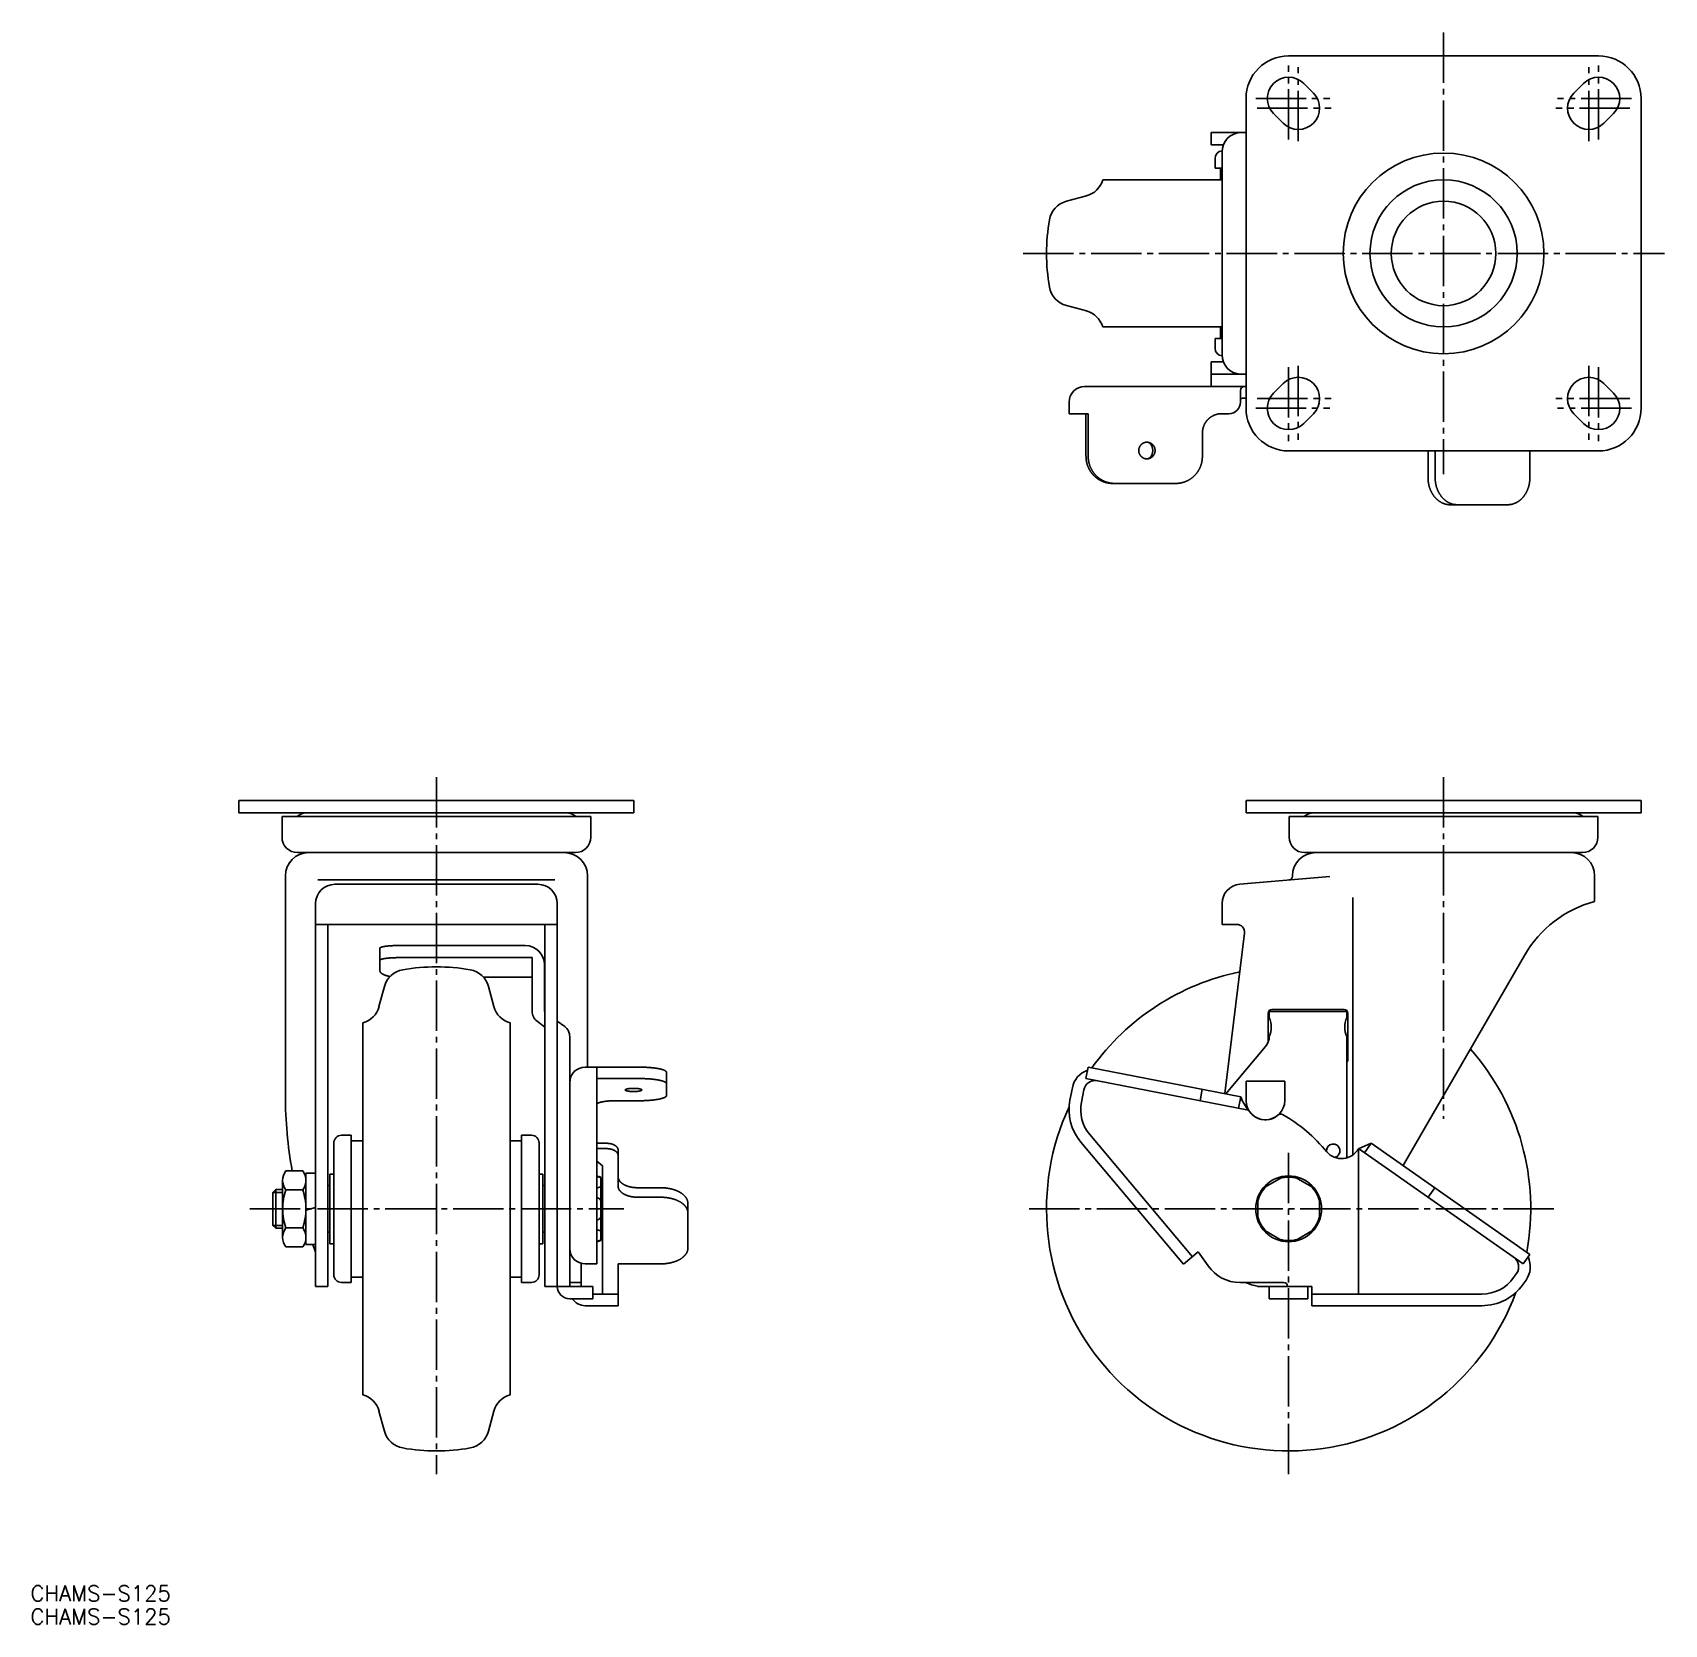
# Model space of a CAD drawing. Extents: x -36 to 385, y 97 to 508.
import ezdxf

# ---------------------------------------------------------------- set-up
doc = ezdxf.new("R2010")
doc.units = 0
doc.linetypes.add('CENTER', pattern=[17.5, 13, -1.5, 1.5, -1.5])
doc.layers.get('0').update_dxf_attribs({"linetype": 'CONTINUOUS'})
doc.layers.add('CENTER', color=1, linetype='CENTER')
doc.styles.get("Standard").update_dxf_attribs({"font": 'txt.shx', "bigfont": '@extfont2.shx'})

msp = doc.modelspace()

# ---------------------------------------------------------------- texts
at = {"color": 7, "linetype": 'CONTINUOUS'}
for p in [(-36.77, 103.04), (-36.77, 97.04)]:
    msp.add_text('CHAMS-S125', height=4, dxfattribs=at).set_placement(p)

# ---------------------------------------------------------------- linework, layer by layer
at = {"color": 7, "linetype": 'CONTINUOUS'}
for p, q in [((367.99, 502.03), (287.99, 502.03)), ((294.38, 492.42), (291.88, 494.92)), ((364.1, 494.92), (361.6, 492.42)), ((276.99, 491.03), (276.99, 411.03)), ((378.99, 411.03), (378.99, 491.03)), ((284.1, 487.14), (286.6, 484.64)), ((369.38, 484.64), (371.88, 487.14)), ((276.99, 482.23), (267.99, 482.23)), ((267.99, 482.23), (267.99, 479.03)), ((267.99, 479.03), (271.12, 479.03)), ((270.79, 477.23), (270.79, 424.83)), ((268.99, 475.53), (268.99, 473.03)), ((268.99, 473.03), (270.79, 473.03)), ((270.39, 473.03), (270.39, 470.03)), ((270.79, 470.03), (239.99, 470.03)), ((230.61, 464.48), (235.77, 465.86)), ((230.61, 437.59), (235.77, 436.2)), ((239.99, 432.03), (270.79, 432.03)), ((270.39, 429.03), (270.39, 432.03)), ((268.99, 429.03), (270.79, 429.03)), ((268.99, 426.53), (268.99, 429.03)), ((271.12, 423.03), (267.99, 423.03)), ((267.99, 416.63), (267.99, 423.03)), ((267.99, 419.83), (276.99, 419.83)), ((286.6, 417.42), (284.1, 414.92)), ((371.88, 414.92), (369.38, 417.42)), ((235.3, 416.63), (276.99, 416.63)), ((275.55, 412.63), (275.55, 415.63)), ((276.05, 413.63), (276.99, 413.63)), ((231.3, 412.63), (231.3, 409.63)), ((231.3, 409.63), (236.25, 409.63)), ((235.67, 409.63), (235.67, 398.63)), ((236.25, 409.63), (236.25, 398.63)), ((270.64, 409.63), (272.55, 409.63)), ((291.88, 407.14), (294.38, 409.64)), ((361.6, 409.64), (364.1, 407.14)), ((265.73, 404.63), (265.73, 398.63)), ((287.99, 400.03), (367.99, 400.03)), ((323.98, 393.13), (323.98, 400.03)), ((325.81, 393.13), (325.81, 400.03)), ((350.27, 393.13), (350.27, 400.03)), ((242.55, 391.63), (258.86, 391.63)), ((329.71, 386.13), (344.54, 386.13)), ((16.99, 309.75), (118.99, 309.75)), ((16.99, 309.75), (16.99, 306.55)), ((118.99, 309.75), (118.99, 306.55)), ((378.99, 309.75), (276.99, 309.75)), ((276.99, 309.75), (276.99, 306.55)), ((378.99, 309.75), (378.99, 306.55)), ((16.99, 306.55), (118.99, 306.55)), ((28.12, 305.62), (28.12, 300.32)), ((107.85, 305.62), (28.12, 305.62)), ((107.85, 305.62), (107.85, 300.32)), ((276.99, 306.55), (378.99, 306.55)), ((288.12, 305.62), (288.12, 300.32)), ((367.85, 305.62), (288.12, 305.62)), ((311.99, 305.62), (327.99, 305.62)), ((367.85, 305.62), (367.85, 300.32)), ((32.12, 296.32), (103.85, 296.32)), ((292.12, 296.32), (327.99, 296.32)), ((292.12, 296.32), (363.85, 296.32)), ((28.99, 290.32), (28.99, 233.6)), ((67.99, 289.32), (37.39, 289.32)), ((67.99, 288.13), (41.79, 288.13)), ((67.99, 289.32), (98.59, 289.32)), ((67.99, 288.13), (94.19, 288.13)), ((106.99, 290.32), (106.99, 241.11)), ((275.35, 288.13), (298.61, 290.16)), ((288.99, 290.24), (288.99, 290.32)), ((366.99, 283.72), (366.99, 290.32)), ((36.79, 184.32), (36.79, 283.13)), ((99.19, 184.32), (99.19, 283.13)), ((270.79, 277.79), (270.79, 283.15)), ((304.59, 284.68), (304.59, 218.26)), ((36.79, 277.79), (99.19, 277.79)), ((39.99, 277.79), (39.99, 184.32)), ((95.99, 277.79), (95.99, 184.32)), ((274.6, 277.79), (270.79, 277.79)), ((271.49, 234.07), (276.59, 275.55)), ((53.39, 265.83), (53.39, 271.62)), ((58.39, 272.33), (90.89, 272.33)), ((348.87, 269.77), (317.64, 215.67)), ((58.39, 269.19), (92.69, 269.19)), ((92.69, 269.19), (92.69, 255.32)), ((95.89, 267.33), (95.89, 255.32)), ((54.54, 261.7), (53.16, 256.54)), ((80.14, 264.11), (92.69, 264.11)), ((81.44, 261.7), (82.82, 256.54)), ((95.99, 251.23), (93.96, 252.77)), ((95.89, 255.32), (95.99, 255.24)), ((99.19, 252.83), (101.12, 251.37)), ((282.69, 254.82), (282.69, 247.3)), ((282.99, 255.53), (282.99, 255.32)), ((282.99, 255.32), (282.99, 253.69)), ((302.99, 255.32), (282.99, 255.32)), ((302.29, 255.82), (283.69, 255.82)), ((302.99, 255.32), (302.99, 253.69)), ((303.29, 242.82), (303.29, 254.82)), ((48.99, 252.32), (48.99, 156.32)), ((86.99, 156.32), (86.99, 252.32)), ((99.19, 248.82), (99.19, 184.32)), ((102.39, 248.82), (102.39, 184.32)), ((302.99, 248.82), (302.99, 217.48)), ((271.78, 234.01), (282.05, 246.25)), ((120.59, 240.92), (106.39, 240.92)), ((109.39, 190.12), (109.39, 240.92)), ((236.25, 240.92), (235.67, 237.97)), ((236.25, 240.92), (275.62, 233.26)), ((109.39, 237.97), (120.59, 237.97)), ((127.39, 233.58), (127.39, 239.58)), ((235.67, 237.97), (277.67, 229.81)), ((276.99, 237.32), (286.99, 237.32)), ((276.99, 237.32), (276.99, 232.32)), ((286.99, 232.32), (286.99, 237.32)), ((114.39, 232.25), (120.59, 232.25)), ((232.16, 235.6), (231.54, 232.42)), ((235.1, 235.03), (234.48, 231.85)), ((265.7, 235.19), (265.12, 232.25)), ((275.05, 230.32), (275.62, 233.26)), ((43.49, 223.32), (45.99, 223.32)), ((45.99, 223.32), (45.99, 185.32)), ((89.99, 223.32), (89.99, 185.32)), ((92.49, 223.32), (89.99, 223.32)), ((236.64, 223.51), (263.13, 191.94)), ((41.49, 187.32), (41.49, 221.32)), ((45.99, 221.92), (48.99, 221.92)), ((89.99, 221.92), (86.99, 221.92)), ((94.49, 187.32), (94.49, 221.32)), ((111.89, 221.25), (109.39, 221.25)), ((111.89, 219.87), (109.39, 219.87)), ((114.89, 210.19), (114.89, 219.7)), ((234.34, 221.58), (260.83, 190.02)), ((309.31, 221.25), (305.99, 219.85)), ((305.99, 219.85), (305.99, 182.32)), ((348.55, 190.12), (306.06, 219.87)), ((309.31, 221.25), (307.59, 218.8)), ((350.27, 192.58), (309.31, 221.25)), ((109.39, 216.64), (110.89, 215.44)), ((110.89, 215.44), (110.89, 182.32)), ((28.29, 196.96), (28.29, 211.68)), ((29.11, 214.13), (33.46, 214.13)), ((34.29, 213.52), (34.29, 195.12)), ((34.29, 213.52), (36.79, 213.52)), ((40.49, 213.32), (40.49, 204.32)), ((41.49, 213.32), (40.49, 213.32)), ((94.49, 213.32), (95.49, 213.32)), ((95.49, 213.32), (95.49, 204.32)), ((110.39, 212.52), (110.39, 204.32)), ((110.39, 211.52), (110.39, 204.32)), ((286.65, 212.71), (281.39, 209.68)), ((289.33, 212.71), (294.59, 209.68)), ((25.79, 208.57), (26.54, 209.32)), ((25.79, 200.07), (25.79, 208.57)), ((26.54, 209.32), (26.54, 199.32)), ((26.54, 209.32), (28.29, 209.32)), ((29.11, 209.23), (33.46, 209.23)), ((40.49, 210.32), (39.99, 210.32)), ((95.49, 210.32), (95.99, 210.32)), ((119.89, 209.78), (125.89, 209.78)), ((125.89, 207.33), (119.89, 207.33)), ((280.05, 207.35), (280.05, 204.32)), ((295.93, 207.35), (295.93, 204.32)), ((325.7, 209.78), (323.98, 207.33)), ((34.29, 203.98), (36.79, 204.65)), ((40.49, 195.32), (40.49, 204.32)), ((95.49, 195.32), (95.49, 204.32)), ((110.39, 196.12), (110.39, 204.32)), ((132.89, 205.77), (132.89, 194.13)), ((280.05, 201.29), (280.05, 204.32)), ((295.93, 201.29), (295.93, 204.32)), ((25.79, 200.07), (26.54, 199.32)), ((26.54, 199.32), (28.29, 199.32)), ((29.11, 199.41), (33.46, 199.41)), ((40.49, 198.32), (39.99, 198.32)), ((95.49, 198.32), (95.99, 198.32)), ((286.65, 195.93), (281.39, 198.96)), ((289.33, 195.93), (294.59, 198.96)), ((29.11, 194.5), (33.46, 194.5)), ((34.29, 195.12), (36.79, 195.12)), ((41.49, 195.32), (40.49, 195.32)), ((94.49, 195.32), (95.49, 195.32)), ((105.39, 184.32), (105.39, 190.25)), ((109.39, 190.12), (106.39, 190.12)), ((125.89, 190.12), (114.89, 190.12)), ((114.89, 179.32), (114.89, 190.12)), ((264.66, 193.23), (260.83, 190.02)), ((267.21, 189.58), (264.66, 193.23)), ((350.27, 192.58), (348.55, 190.12)), ((45.99, 186.72), (48.99, 186.72)), ((89.99, 186.72), (86.99, 186.72)), ((346.08, 186.58), (346.83, 187.66)), ((348.53, 184.86), (349.29, 185.94)), ((39.99, 184.32), (36.79, 184.32)), ((43.49, 185.32), (45.99, 185.32)), ((92.49, 185.32), (89.99, 185.32)), ((95.99, 184.32), (99.19, 184.32)), ((108.39, 184.32), (99.19, 184.32)), ((105.39, 185.32), (102.39, 185.32)), ((108.39, 181.12), (108.39, 184.32)), ((114.89, 182.32), (108.39, 182.32)), ((275.4, 185.32), (286.69, 185.32)), ((293.99, 184.32), (279.99, 184.32)), ((282.99, 184.32), (282.99, 181.12)), ((287.69, 184.32), (287.69, 184.32)), ((287.69, 184.32), (293.99, 184.32)), ((292.99, 181.12), (292.99, 184.32)), ((293.99, 184.32), (293.99, 179.32)), ((337.88, 182.32), (293.99, 182.32)), ((102.39, 181.12), (108.39, 181.12)), ((114.89, 179.32), (106.39, 179.32)), ((282.99, 181.12), (292.99, 181.12)), ((337.88, 179.32), (293.99, 179.32)), ((54.54, 146.94), (53.16, 152.1)), ((81.44, 146.94), (82.82, 152.1))]:
    msp.add_line(p, q, dxfattribs=at)
at = {"color": 3, "linetype": 'CONTINUOUS'}
for p, q in [((25.79, 208.57), (28.29, 208.57)), ((25.79, 200.07), (28.29, 200.07))]:
    msp.add_line(p, q, dxfattribs=at)
at = {"color": 7, "linetype": 'CONTINUOUS'}
for points in [[(109.39, 212.65, -0.024605), (109.8, 212.57, -0.0739), (110.31, 212.36, -0.264449), (110.39, 212.22)], [(110.39, 210.17, -0.264449), (110.31, 210.03, -0.0739), (109.8, 209.82, -0.024605), (109.39, 209.74, -0.024605)], [(109.39, 207.23, -0.044519), (109.8, 207.07, -0.103862), (110.27, 206.7, -0.176531), (110.39, 206.37)], [(109.39, 201.41, 0.044519), (109.8, 201.57, 0.103862), (110.27, 201.94, 0.176531), (110.39, 202.27)], [(110.39, 198.47, 0.264449), (110.31, 198.61, 0.0739), (109.8, 198.82, 0.024605), (109.39, 198.9, 0.024605)], [(109.39, 195.99, 0.024605), (109.8, 196.07, 0.0739), (110.31, 196.28, 0.264449), (110.39, 196.42)]]:
    msp.add_lwpolyline(points, format="xyb", dxfattribs=at)
for points in [[(270.64, 409.63, 0), (270.58, 409.63, 0), (270.52, 409.63, 0), (270.46, 409.63, 0), (270.4, 409.62, 0), (270.34, 409.62, 0), (270.28, 409.62, 0), (270.22, 409.61, 0), (270.16, 409.61, 0), (270.1, 409.6, 0), (270.04, 409.59, 0), (269.98, 409.58, 0), (269.92, 409.58, 0), (269.86, 409.57, 0), (269.8, 409.56, 0), (269.74, 409.55, 0), (269.68, 409.54, 0), (269.62, 409.52, 0), (269.57, 409.51, 0), (269.51, 409.5, 0), (269.45, 409.48, 0), (269.39, 409.47, 0), (269.33, 409.45, 0), (269.27, 409.43, 0), (269.22, 409.42, 0), (269.16, 409.4, 0), (269.1, 409.38, 0), (269.05, 409.36, 0), (268.99, 409.34, 0), (268.93, 409.32, 0), (268.88, 409.3, 0), (268.82, 409.27, 0), (268.76, 409.25, 0), (268.71, 409.23, 0), (268.65, 409.2, 0), (268.6, 409.18, 0), (268.54, 409.15, 0), (268.49, 409.12, 0), (268.44, 409.1, 0), (268.38, 409.07, 0), (268.33, 409.04, 0), (268.27, 409.01, 0), (268.22, 408.98, 0), (268.17, 408.95, 0), (268.12, 408.92, 0), (268.07, 408.89, 0), (268.02, 408.86, 0), (267.96, 408.82, 0), (267.92, 408.79, 0), (267.87, 408.75, 0), (267.81, 408.72, 0), (267.77, 408.68, 0), (267.72, 408.65, 0), (267.67, 408.61, 0), (267.62, 408.57, 0), (267.57, 408.54, 0), (267.53, 408.5, 0), (267.48, 408.46, 0), (267.44, 408.42, 0), (267.39, 408.38, 0), (267.35, 408.34, 0), (267.3, 408.29, 0), (267.26, 408.25, 0), (267.21, 408.21, 0), (267.17, 408.17, 0), (267.13, 408.12, 0), (267.09, 408.08, 0), (267.05, 408.03, 0), (267, 407.99, 0), (266.96, 407.94, 0), (266.93, 407.9, 0), (266.89, 407.85, 0), (266.85, 407.8, 0), (266.81, 407.75, 0), (266.77, 407.71, 0), (266.74, 407.66, 0), (266.7, 407.61, 0), (266.66, 407.56, 0), (266.63, 407.51, 0), (266.59, 407.46, 0), (266.56, 407.41, 0), (266.53, 407.36, 0), (266.5, 407.31, 0), (266.46, 407.25, 0), (266.43, 407.2, 0), (266.4, 407.15, 0), (266.37, 407.1, 0), (266.34, 407.04, 0), (266.31, 406.99, 0), (266.29, 406.93, 0), (266.26, 406.88, 0), (266.23, 406.82, 0), (266.2, 406.77, 0), (266.18, 406.71, 0), (266.15, 406.66, 0), (266.13, 406.6, 0), (266.11, 406.54, 0), (266.08, 406.49, 0), (266.06, 406.43, 0), (266.04, 406.37, 0), (266.02, 406.31, 0), (266, 406.26, 0), (265.98, 406.2, 0), (265.96, 406.14, 0), (265.94, 406.08, 0), (265.93, 406.02, 0), (265.91, 405.96, 0), (265.89, 405.9, 0), (265.88, 405.85, 0), (265.87, 405.79, 0), (265.85, 405.73, 0), (265.84, 405.67, 0), (265.83, 405.61, 0), (265.82, 405.55, 0), (265.81, 405.49, 0), (265.8, 405.43, 0), (265.79, 405.37, 0), (265.78, 405.3, 0), (265.77, 405.24, 0), (265.76, 405.18, 0), (265.76, 405.12, 0), (265.75, 405.06, 0), (265.75, 405, 0), (265.74, 404.94, 0), (265.74, 404.88, 0), (265.74, 404.81, 0), (265.74, 404.75, 0), (265.73, 404.69, 0), (265.73, 404.63, 0)], [(251.4, 402.28, 0), (251.35, 402.28, 0), (251.3, 402.28, 0), (251.25, 402.27, 0), (251.19, 402.27, 0), (251.14, 402.26, 0), (251.09, 402.26, 0), (251.04, 402.25, 0), (250.99, 402.24, 0), (250.94, 402.23, 0), (250.89, 402.22, 0), (250.84, 402.2, 0), (250.79, 402.19, 0), (250.74, 402.17, 0), (250.69, 402.15, 0), (250.64, 402.14, 0), (250.59, 402.12, 0), (250.55, 402.1, 0), (250.5, 402.07, 0), (250.45, 402.05, 0), (250.41, 402.03, 0), (250.36, 402, 0), (250.32, 401.98, 0), (250.27, 401.95, 0), (250.23, 401.92, 0), (250.19, 401.89, 0), (250.14, 401.86, 0), (250.1, 401.83, 0), (250.06, 401.79, 0), (250.02, 401.76, 0), (249.98, 401.72, 0), (249.95, 401.69, 0), (249.91, 401.65, 0), (249.87, 401.61, 0), (249.84, 401.57, 0), (249.8, 401.54, 0), (249.77, 401.5, 0), (249.74, 401.45, 0), (249.71, 401.41, 0), (249.68, 401.37, 0), (249.65, 401.32, 0), (249.62, 401.28, 0), (249.59, 401.24, 0), (249.56, 401.19, 0), (249.54, 401.14, 0), (249.52, 401.1, 0), (249.49, 401.05, 0), (249.47, 401, 0), (249.45, 400.95, 0), (249.43, 400.9, 0), (249.41, 400.86, 0), (249.4, 400.81, 0), (249.38, 400.75, 0), (249.37, 400.7, 0), (249.35, 400.65, 0), (249.34, 400.6, 0), (249.33, 400.55, 0), (249.32, 400.5, 0), (249.31, 400.45, 0), (249.31, 400.39, 0), (249.3, 400.34, 0), (249.3, 400.29, 0), (249.29, 400.24, 0), (249.29, 400.18, 0), (249.29, 400.13, 0), (249.29, 400.08, 0), (249.29, 400.02, 0), (249.3, 399.97, 0), (249.3, 399.92, 0), (249.31, 399.87, 0), (249.31, 399.81, 0), (249.32, 399.76, 0), (249.33, 399.71, 0), (249.34, 399.66, 0), (249.35, 399.61, 0), (249.37, 399.56, 0), (249.38, 399.51, 0), (249.4, 399.46, 0), (249.41, 399.41, 0), (249.43, 399.36, 0), (249.45, 399.31, 0), (249.47, 399.26, 0), (249.49, 399.21, 0), (249.52, 399.16, 0), (249.54, 399.12, 0), (249.56, 399.07, 0), (249.59, 399.03, 0), (249.62, 398.98, 0), (249.65, 398.94, 0), (249.68, 398.89, 0), (249.71, 398.85, 0), (249.74, 398.81, 0), (249.77, 398.77, 0), (249.8, 398.73, 0), (249.84, 398.69, 0), (249.87, 398.65, 0), (249.91, 398.61, 0), (249.95, 398.57, 0), (249.98, 398.54, 0), (250.02, 398.5, 0), (250.06, 398.47, 0), (250.1, 398.44, 0), (250.14, 398.4, 0), (250.19, 398.37, 0), (250.23, 398.34, 0), (250.27, 398.31, 0), (250.32, 398.29, 0), (250.36, 398.26, 0), (250.41, 398.24, 0), (250.45, 398.21, 0), (250.5, 398.19, 0), (250.55, 398.17, 0), (250.59, 398.14, 0), (250.64, 398.12, 0), (250.69, 398.11, 0), (250.74, 398.09, 0), (250.79, 398.07, 0), (250.84, 398.06, 0), (250.89, 398.05, 0), (250.94, 398.03, 0), (250.99, 398.02, 0), (251.04, 398.01, 0), (251.09, 398, 0), (251.14, 398, 0), (251.19, 397.99, 0), (251.25, 397.99, 0), (251.3, 397.98, 0), (251.35, 397.98, 0), (251.4, 397.98, 0)], [(251.4, 397.98, 0), (251.44, 397.98, 0), (251.47, 397.98, 0), (251.51, 397.99, 0), (251.55, 397.99, 0), (251.59, 398, 0), (251.62, 398, 0), (251.66, 398.01, 0), (251.69, 398.02, 0), (251.73, 398.03, 0), (251.77, 398.05, 0), (251.8, 398.06, 0), (251.84, 398.07, 0), (251.87, 398.09, 0), (251.91, 398.11, 0), (251.94, 398.12, 0), (251.98, 398.14, 0), (252.01, 398.17, 0), (252.04, 398.19, 0), (252.08, 398.21, 0), (252.11, 398.24, 0), (252.14, 398.26, 0), (252.17, 398.29, 0), (252.2, 398.31, 0), (252.24, 398.34, 0), (252.26, 398.37, 0), (252.29, 398.4, 0), (252.32, 398.44, 0), (252.35, 398.47, 0), (252.38, 398.5, 0), (252.41, 398.54, 0), (252.44, 398.57, 0), (252.46, 398.61, 0), (252.49, 398.65, 0), (252.51, 398.69, 0), (252.54, 398.73, 0), (252.56, 398.77, 0), (252.58, 398.81, 0), (252.61, 398.85, 0), (252.63, 398.89, 0), (252.65, 398.94, 0), (252.67, 398.98, 0), (252.69, 399.03, 0), (252.71, 399.07, 0), (252.72, 399.12, 0), (252.74, 399.16, 0), (252.76, 399.21, 0), (252.77, 399.26, 0), (252.79, 399.31, 0), (252.8, 399.36, 0), (252.81, 399.41, 0), (252.83, 399.46, 0), (252.84, 399.51, 0), (252.85, 399.56, 0), (252.86, 399.61, 0), (252.87, 399.66, 0), (252.87, 399.71, 0), (252.88, 399.76, 0), (252.88, 399.81, 0), (252.89, 399.87, 0), (252.89, 399.92, 0), (252.9, 399.97, 0), (252.9, 400.02, 0), (252.9, 400.08, 0), (252.9, 400.13, 0), (252.9, 400.18, 0), (252.9, 400.24, 0), (252.9, 400.29, 0), (252.89, 400.34, 0), (252.89, 400.39, 0), (252.88, 400.45, 0), (252.88, 400.5, 0), (252.87, 400.55, 0), (252.87, 400.6, 0), (252.86, 400.65, 0), (252.85, 400.7, 0), (252.84, 400.75, 0), (252.83, 400.81, 0), (252.81, 400.86, 0), (252.8, 400.9, 0), (252.79, 400.95, 0), (252.77, 401, 0), (252.76, 401.05, 0), (252.74, 401.1, 0), (252.72, 401.14, 0), (252.71, 401.19, 0), (252.69, 401.24, 0), (252.67, 401.28, 0), (252.65, 401.32, 0), (252.63, 401.37, 0), (252.61, 401.41, 0), (252.58, 401.45, 0), (252.56, 401.5, 0), (252.54, 401.54, 0), (252.51, 401.57, 0), (252.49, 401.61, 0), (252.46, 401.65, 0), (252.44, 401.69, 0), (252.41, 401.72, 0), (252.38, 401.76, 0), (252.35, 401.79, 0), (252.32, 401.83, 0), (252.29, 401.86, 0), (252.26, 401.89, 0), (252.24, 401.92, 0), (252.2, 401.95, 0), (252.17, 401.98, 0), (252.14, 402, 0), (252.11, 402.03, 0), (252.08, 402.05, 0), (252.04, 402.07, 0), (252.01, 402.1, 0), (251.98, 402.12, 0), (251.94, 402.14, 0), (251.91, 402.15, 0), (251.87, 402.17, 0), (251.84, 402.19, 0), (251.8, 402.2, 0), (251.77, 402.22, 0), (251.73, 402.23, 0), (251.69, 402.24, 0), (251.66, 402.25, 0), (251.62, 402.26, 0), (251.59, 402.26, 0), (251.55, 402.27, 0), (251.51, 402.27, 0), (251.47, 402.28, 0), (251.44, 402.28, 0), (251.4, 402.28, 0)], [(251.4, 397.98, 0), (251.45, 397.98, 0), (251.5, 397.98, 0), (251.56, 397.99, 0), (251.61, 397.99, 0), (251.66, 398, 0), (251.71, 398, 0), (251.76, 398.01, 0), (251.81, 398.02, 0), (251.86, 398.03, 0), (251.91, 398.05, 0), (251.97, 398.06, 0), (252.01, 398.07, 0), (252.06, 398.09, 0), (252.11, 398.11, 0), (252.16, 398.12, 0), (252.21, 398.14, 0), (252.26, 398.17, 0), (252.3, 398.19, 0), (252.35, 398.21, 0), (252.4, 398.24, 0), (252.44, 398.26, 0), (252.49, 398.29, 0), (252.53, 398.31, 0), (252.57, 398.34, 0), (252.62, 398.37, 0), (252.66, 398.4, 0), (252.7, 398.44, 0), (252.74, 398.47, 0), (252.78, 398.5, 0), (252.82, 398.54, 0), (252.86, 398.57, 0), (252.89, 398.61, 0), (252.93, 398.65, 0), (252.97, 398.69, 0), (253, 398.73, 0), (253.03, 398.77, 0), (253.06, 398.81, 0), (253.1, 398.85, 0), (253.13, 398.89, 0), (253.16, 398.94, 0), (253.19, 398.98, 0), (253.21, 399.03, 0), (253.24, 399.07, 0), (253.26, 399.12, 0), (253.29, 399.16, 0), (253.31, 399.21, 0), (253.33, 399.26, 0), (253.35, 399.31, 0), (253.37, 399.36, 0), (253.39, 399.41, 0), (253.41, 399.46, 0), (253.42, 399.51, 0), (253.44, 399.56, 0), (253.45, 399.61, 0), (253.46, 399.66, 0), (253.47, 399.71, 0), (253.48, 399.76, 0), (253.49, 399.81, 0), (253.5, 399.87, 0), (253.5, 399.92, 0), (253.51, 399.97, 0), (253.51, 400.02, 0), (253.51, 400.08, 0), (253.51, 400.13, 0), (253.51, 400.18, 0), (253.51, 400.24, 0), (253.51, 400.29, 0), (253.5, 400.34, 0), (253.5, 400.39, 0), (253.49, 400.45, 0), (253.48, 400.5, 0), (253.47, 400.55, 0), (253.46, 400.6, 0), (253.45, 400.65, 0), (253.44, 400.7, 0), (253.42, 400.75, 0), (253.41, 400.81, 0), (253.39, 400.86, 0), (253.37, 400.9, 0), (253.35, 400.95, 0), (253.33, 401, 0), (253.31, 401.05, 0), (253.29, 401.1, 0), (253.26, 401.14, 0), (253.24, 401.19, 0), (253.21, 401.24, 0), (253.19, 401.28, 0), (253.16, 401.32, 0), (253.13, 401.37, 0), (253.1, 401.41, 0), (253.06, 401.45, 0), (253.03, 401.5, 0), (253, 401.54, 0), (252.97, 401.57, 0), (252.93, 401.61, 0), (252.89, 401.65, 0), (252.86, 401.69, 0), (252.82, 401.72, 0), (252.78, 401.76, 0), (252.74, 401.79, 0), (252.7, 401.83, 0), (252.66, 401.86, 0), (252.62, 401.89, 0), (252.57, 401.92, 0), (252.53, 401.95, 0), (252.49, 401.98, 0), (252.44, 402, 0), (252.4, 402.03, 0), (252.35, 402.05, 0), (252.3, 402.07, 0), (252.26, 402.1, 0), (252.21, 402.12, 0), (252.16, 402.14, 0), (252.11, 402.15, 0), (252.06, 402.17, 0), (252.01, 402.19, 0), (251.97, 402.2, 0), (251.91, 402.22, 0), (251.86, 402.23, 0), (251.81, 402.24, 0), (251.76, 402.25, 0), (251.71, 402.26, 0), (251.66, 402.26, 0), (251.61, 402.27, 0), (251.56, 402.27, 0), (251.5, 402.28, 0), (251.45, 402.28, 0), (251.4, 402.28, 0)], [(235.67, 398.63, 0), (235.68, 398.55, 0), (235.68, 398.46, 0), (235.68, 398.37, 0), (235.68, 398.29, 0), (235.69, 398.2, 0), (235.69, 398.12, 0), (235.7, 398.03, 0), (235.71, 397.94, 0), (235.72, 397.86, 0), (235.73, 397.77, 0), (235.74, 397.69, 0), (235.75, 397.6, 0), (235.76, 397.52, 0), (235.78, 397.43, 0), (235.79, 397.35, 0), (235.81, 397.26, 0), (235.82, 397.18, 0), (235.84, 397.1, 0), (235.86, 397.01, 0), (235.88, 396.93, 0), (235.9, 396.85, 0), (235.92, 396.76, 0), (235.95, 396.68, 0), (235.97, 396.6, 0), (236, 396.52, 0), (236.02, 396.44, 0), (236.05, 396.35, 0), (236.08, 396.27, 0), (236.1, 396.19, 0), (236.13, 396.11, 0), (236.16, 396.03, 0), (236.2, 395.95, 0), (236.23, 395.87, 0), (236.26, 395.79, 0), (236.3, 395.72, 0), (236.33, 395.64, 0), (236.37, 395.56, 0), (236.41, 395.48, 0), (236.45, 395.41, 0), (236.49, 395.33, 0), (236.53, 395.26, 0), (236.57, 395.18, 0), (236.61, 395.11, 0), (236.65, 395.03, 0), (236.69, 394.96, 0), (236.74, 394.89, 0), (236.79, 394.81, 0), (236.83, 394.74, 0), (236.88, 394.67, 0), (236.93, 394.6, 0), (236.98, 394.53, 0), (237.03, 394.46, 0), (237.08, 394.39, 0), (237.13, 394.32, 0), (237.18, 394.26, 0), (237.23, 394.19, 0), (237.29, 394.12, 0), (237.34, 394.06, 0), (237.4, 393.99, 0), (237.45, 393.93, 0), (237.51, 393.87, 0), (237.57, 393.8, 0), (237.63, 393.74, 0), (237.69, 393.68, 0), (237.75, 393.62, 0), (237.81, 393.56, 0), (237.87, 393.5, 0), (237.93, 393.44, 0), (237.99, 393.39, 0), (238.06, 393.33, 0), (238.12, 393.27, 0), (238.19, 393.22, 0), (238.25, 393.17, 0), (238.32, 393.11, 0), (238.38, 393.06, 0), (238.45, 393.01, 0), (238.52, 392.96, 0), (238.59, 392.91, 0), (238.66, 392.86, 0), (238.73, 392.81, 0), (238.8, 392.76, 0), (238.87, 392.72, 0), (238.94, 392.67, 0), (239.01, 392.63, 0), (239.09, 392.58, 0), (239.16, 392.54, 0), (239.23, 392.5, 0), (239.31, 392.46, 0), (239.38, 392.42, 0), (239.46, 392.38, 0), (239.53, 392.34, 0), (239.61, 392.3, 0), (239.68, 392.27, 0), (239.76, 392.23, 0), (239.84, 392.2, 0), (239.92, 392.16, 0), (239.99, 392.13, 0), (240.07, 392.1, 0), (240.15, 392.07, 0), (240.23, 392.04, 0), (240.31, 392.01, 0), (240.39, 391.98, 0), (240.47, 391.96, 0), (240.55, 391.93, 0), (240.63, 391.91, 0), (240.71, 391.88, 0), (240.79, 391.86, 0), (240.88, 391.84, 0), (240.96, 391.82, 0), (241.04, 391.8, 0), (241.12, 391.78, 0), (241.21, 391.76, 0), (241.29, 391.75, 0), (241.37, 391.73, 0), (241.45, 391.72, 0), (241.54, 391.71, 0), (241.62, 391.69, 0), (241.7, 391.68, 0), (241.79, 391.67, 0), (241.87, 391.67, 0), (241.96, 391.66, 0), (242.04, 391.65, 0), (242.12, 391.64, 0), (242.21, 391.64, 0), (242.29, 391.64, 0), (242.38, 391.63, 0), (242.46, 391.63, 0), (242.54, 391.63, 0)], [(236.25, 398.63, 0), (236.25, 398.55, 0), (236.25, 398.46, 0), (236.25, 398.37, 0), (236.25, 398.29, 0), (236.26, 398.2, 0), (236.26, 398.12, 0), (236.27, 398.03, 0), (236.28, 397.94, 0), (236.29, 397.86, 0), (236.3, 397.77, 0), (236.31, 397.69, 0), (236.32, 397.6, 0), (236.33, 397.52, 0), (236.35, 397.43, 0), (236.36, 397.35, 0), (236.38, 397.26, 0), (236.4, 397.18, 0), (236.41, 397.1, 0), (236.43, 397.01, 0), (236.45, 396.93, 0), (236.47, 396.85, 0), (236.5, 396.76, 0), (236.52, 396.68, 0), (236.54, 396.6, 0), (236.57, 396.52, 0), (236.59, 396.44, 0), (236.62, 396.35, 0), (236.65, 396.27, 0), (236.68, 396.19, 0), (236.71, 396.11, 0), (236.74, 396.03, 0), (236.77, 395.95, 0), (236.8, 395.87, 0), (236.84, 395.79, 0), (236.87, 395.72, 0), (236.91, 395.64, 0), (236.94, 395.56, 0), (236.98, 395.48, 0), (237.02, 395.41, 0), (237.06, 395.33, 0), (237.1, 395.26, 0), (237.14, 395.18, 0), (237.18, 395.11, 0), (237.22, 395.03, 0), (237.27, 394.96, 0), (237.31, 394.89, 0), (237.36, 394.81, 0), (237.4, 394.74, 0), (237.45, 394.67, 0), (237.5, 394.6, 0), (237.55, 394.53, 0), (237.6, 394.46, 0), (237.65, 394.39, 0), (237.7, 394.32, 0), (237.75, 394.26, 0), (237.81, 394.19, 0), (237.86, 394.12, 0), (237.91, 394.06, 0), (237.97, 393.99, 0), (238.03, 393.93, 0), (238.08, 393.87, 0), (238.14, 393.8, 0), (238.2, 393.74, 0), (238.26, 393.68, 0), (238.32, 393.62, 0), (238.38, 393.56, 0), (238.44, 393.5, 0), (238.5, 393.44, 0), (238.57, 393.39, 0), (238.63, 393.33, 0), (238.69, 393.27, 0), (238.76, 393.22, 0), (238.82, 393.17, 0), (238.89, 393.11, 0), (238.96, 393.06, 0), (239.03, 393.01, 0), (239.09, 392.96, 0), (239.16, 392.91, 0), (239.23, 392.86, 0), (239.3, 392.81, 0), (239.37, 392.76, 0), (239.44, 392.72, 0), (239.51, 392.67, 0), (239.59, 392.63, 0), (239.66, 392.58, 0), (239.73, 392.54, 0), (239.81, 392.5, 0), (239.88, 392.46, 0), (239.95, 392.42, 0), (240.03, 392.38, 0), (240.1, 392.34, 0), (240.18, 392.3, 0), (240.26, 392.27, 0), (240.33, 392.23, 0), (240.41, 392.2, 0), (240.49, 392.16, 0), (240.57, 392.13, 0), (240.65, 392.1, 0), (240.72, 392.07, 0), (240.8, 392.04, 0), (240.88, 392.01, 0), (240.96, 391.98, 0), (241.04, 391.96, 0), (241.12, 391.93, 0), (241.2, 391.91, 0), (241.28, 391.88, 0), (241.37, 391.86, 0), (241.45, 391.84, 0), (241.53, 391.82, 0), (241.61, 391.8, 0), (241.69, 391.78, 0), (241.78, 391.76, 0), (241.86, 391.75, 0), (241.94, 391.73, 0), (242.03, 391.72, 0), (242.11, 391.71, 0), (242.19, 391.69, 0), (242.28, 391.68, 0), (242.36, 391.67, 0), (242.44, 391.67, 0), (242.53, 391.66, 0), (242.61, 391.65, 0), (242.7, 391.64, 0), (242.78, 391.64, 0), (242.87, 391.64, 0), (242.95, 391.63, 0), (243.03, 391.63, 0), (243.12, 391.63, 0)], [(265.73, 398.63, 0), (265.73, 398.55, 0), (265.73, 398.46, 0), (265.73, 398.37, 0), (265.73, 398.29, 0), (265.72, 398.2, 0), (265.71, 398.12, 0), (265.71, 398.03, 0), (265.7, 397.94, 0), (265.69, 397.86, 0), (265.68, 397.77, 0), (265.67, 397.69, 0), (265.66, 397.6, 0), (265.65, 397.52, 0), (265.63, 397.43, 0), (265.62, 397.35, 0), (265.6, 397.26, 0), (265.58, 397.18, 0), (265.57, 397.1, 0), (265.55, 397.01, 0), (265.53, 396.93, 0), (265.51, 396.85, 0), (265.48, 396.76, 0), (265.46, 396.68, 0), (265.44, 396.6, 0), (265.41, 396.52, 0), (265.39, 396.44, 0), (265.36, 396.35, 0), (265.33, 396.27, 0), (265.3, 396.19, 0), (265.27, 396.11, 0), (265.24, 396.03, 0), (265.21, 395.95, 0), (265.18, 395.87, 0), (265.14, 395.79, 0), (265.11, 395.72, 0), (265.07, 395.64, 0), (265.04, 395.56, 0), (265, 395.48, 0), (264.96, 395.41, 0), (264.92, 395.33, 0), (264.88, 395.26, 0), (264.84, 395.18, 0), (264.8, 395.11, 0), (264.76, 395.03, 0), (264.71, 394.96, 0), (264.67, 394.89, 0), (264.62, 394.81, 0), (264.57, 394.74, 0), (264.53, 394.67, 0), (264.48, 394.6, 0), (264.43, 394.53, 0), (264.38, 394.46, 0), (264.33, 394.39, 0), (264.28, 394.32, 0), (264.23, 394.26, 0), (264.17, 394.19, 0), (264.12, 394.12, 0), (264.06, 394.06, 0), (264.01, 393.99, 0), (263.95, 393.93, 0), (263.9, 393.87, 0), (263.84, 393.8, 0), (263.78, 393.74, 0), (263.72, 393.68, 0), (263.66, 393.62, 0), (263.6, 393.56, 0), (263.54, 393.5, 0), (263.48, 393.44, 0), (263.41, 393.39, 0), (263.35, 393.33, 0), (263.29, 393.27, 0), (263.22, 393.22, 0), (263.16, 393.17, 0), (263.09, 393.11, 0), (263.02, 393.06, 0), (262.95, 393.01, 0), (262.89, 392.96, 0), (262.82, 392.91, 0), (262.75, 392.86, 0), (262.68, 392.81, 0), (262.61, 392.76, 0), (262.54, 392.72, 0), (262.47, 392.67, 0), (262.39, 392.63, 0), (262.32, 392.58, 0), (262.25, 392.54, 0), (262.18, 392.5, 0), (262.1, 392.46, 0), (262.03, 392.42, 0), (261.95, 392.38, 0), (261.88, 392.34, 0), (261.8, 392.3, 0), (261.72, 392.27, 0), (261.65, 392.23, 0), (261.57, 392.2, 0), (261.49, 392.16, 0), (261.41, 392.13, 0), (261.33, 392.1, 0), (261.26, 392.07, 0), (261.18, 392.04, 0), (261.1, 392.01, 0), (261.02, 391.98, 0), (260.94, 391.96, 0), (260.86, 391.93, 0), (260.78, 391.91, 0), (260.69, 391.88, 0), (260.61, 391.86, 0), (260.53, 391.84, 0), (260.45, 391.82, 0), (260.37, 391.8, 0), (260.29, 391.78, 0), (260.2, 391.76, 0), (260.12, 391.75, 0), (260.04, 391.73, 0), (259.95, 391.72, 0), (259.87, 391.71, 0), (259.79, 391.69, 0), (259.7, 391.68, 0), (259.62, 391.67, 0), (259.54, 391.67, 0), (259.45, 391.66, 0), (259.37, 391.65, 0), (259.28, 391.64, 0), (259.2, 391.64, 0), (259.12, 391.64, 0), (259.03, 391.63, 0), (258.95, 391.63, 0), (258.86, 391.63, 0)], [(323.98, 393.13, 0), (323.98, 393.05, 0), (323.98, 392.96, 0), (323.98, 392.87, 0), (323.98, 392.79, 0), (323.99, 392.7, 0), (323.99, 392.62, 0), (324, 392.53, 0), (324, 392.44, 0), (324.01, 392.36, 0), (324.02, 392.27, 0), (324.03, 392.19, 0), (324.04, 392.1, 0), (324.05, 392.02, 0), (324.06, 391.93, 0), (324.07, 391.85, 0), (324.09, 391.76, 0), (324.1, 391.68, 0), (324.12, 391.6, 0), (324.13, 391.51, 0), (324.15, 391.43, 0), (324.17, 391.35, 0), (324.19, 391.26, 0), (324.2, 391.18, 0), (324.22, 391.1, 0), (324.25, 391.02, 0), (324.27, 390.94, 0), (324.29, 390.85, 0), (324.31, 390.77, 0), (324.34, 390.69, 0), (324.36, 390.61, 0), (324.39, 390.53, 0), (324.41, 390.45, 0), (324.44, 390.37, 0), (324.47, 390.29, 0), (324.5, 390.22, 0), (324.53, 390.14, 0), (324.56, 390.06, 0), (324.59, 389.98, 0), (324.62, 389.91, 0), (324.65, 389.83, 0), (324.69, 389.76, 0), (324.72, 389.68, 0), (324.76, 389.61, 0), (324.79, 389.53, 0), (324.83, 389.46, 0), (324.87, 389.39, 0), (324.9, 389.31, 0), (324.94, 389.24, 0), (324.98, 389.17, 0), (325.02, 389.1, 0), (325.06, 389.03, 0), (325.11, 388.96, 0), (325.15, 388.89, 0), (325.19, 388.82, 0), (325.23, 388.76, 0), (325.28, 388.69, 0), (325.32, 388.62, 0), (325.37, 388.56, 0), (325.42, 388.49, 0), (325.46, 388.43, 0), (325.51, 388.37, 0), (325.56, 388.3, 0), (325.61, 388.24, 0), (325.66, 388.18, 0), (325.71, 388.12, 0), (325.76, 388.06, 0), (325.81, 388, 0), (325.86, 387.94, 0), (325.91, 387.89, 0), (325.97, 387.83, 0), (326.02, 387.77, 0), (326.07, 387.72, 0), (326.13, 387.67, 0), (326.18, 387.61, 0), (326.24, 387.56, 0), (326.3, 387.51, 0), (326.35, 387.46, 0), (326.41, 387.41, 0), (326.47, 387.36, 0), (326.53, 387.31, 0), (326.58, 387.26, 0), (326.64, 387.22, 0), (326.7, 387.17, 0), (326.76, 387.13, 0), (326.82, 387.08, 0), (326.88, 387.04, 0), (326.95, 387, 0), (327.01, 386.96, 0), (327.07, 386.92, 0), (327.13, 386.88, 0), (327.2, 386.84, 0), (327.26, 386.8, 0), (327.32, 386.77, 0), (327.39, 386.73, 0), (327.45, 386.7, 0), (327.52, 386.66, 0), (327.58, 386.63, 0), (327.65, 386.6, 0), (327.71, 386.57, 0), (327.78, 386.54, 0), (327.85, 386.51, 0), (327.91, 386.48, 0), (327.98, 386.46, 0), (328.05, 386.43, 0), (328.11, 386.41, 0), (328.18, 386.38, 0), (328.25, 386.36, 0), (328.32, 386.34, 0), (328.39, 386.32, 0), (328.45, 386.3, 0), (328.52, 386.28, 0), (328.59, 386.26, 0), (328.66, 386.25, 0), (328.73, 386.23, 0), (328.8, 386.22, 0), (328.87, 386.21, 0), (328.94, 386.19, 0), (329.01, 386.18, 0), (329.08, 386.17, 0), (329.15, 386.17, 0), (329.22, 386.16, 0), (329.29, 386.15, 0), (329.36, 386.14, 0), (329.43, 386.14, 0), (329.5, 386.14, 0), (329.57, 386.13, 0), (329.64, 386.13, 0), (329.71, 386.13, 0)], [(325.81, 393.13, 0), (325.81, 393.05, 0), (325.81, 392.96, 0), (325.82, 392.87, 0), (325.82, 392.79, 0), (325.82, 392.7, 0), (325.83, 392.62, 0), (325.83, 392.53, 0), (325.84, 392.44, 0), (325.85, 392.36, 0), (325.86, 392.27, 0), (325.87, 392.19, 0), (325.88, 392.1, 0), (325.88, 392.02, 0), (325.9, 391.93, 0), (325.91, 391.85, 0), (325.92, 391.76, 0), (325.94, 391.68, 0), (325.95, 391.6, 0), (325.97, 391.51, 0), (325.98, 391.43, 0), (326, 391.35, 0), (326.02, 391.26, 0), (326.04, 391.18, 0), (326.06, 391.1, 0), (326.08, 391.02, 0), (326.1, 390.94, 0), (326.12, 390.85, 0), (326.15, 390.77, 0), (326.17, 390.69, 0), (326.2, 390.61, 0), (326.22, 390.53, 0), (326.25, 390.45, 0), (326.28, 390.37, 0), (326.31, 390.29, 0), (326.33, 390.22, 0), (326.36, 390.14, 0), (326.39, 390.06, 0), (326.43, 389.98, 0), (326.46, 389.91, 0), (326.49, 389.83, 0), (326.52, 389.76, 0), (326.56, 389.68, 0), (326.59, 389.61, 0), (326.63, 389.53, 0), (326.67, 389.46, 0), (326.7, 389.39, 0), (326.74, 389.31, 0), (326.78, 389.24, 0), (326.82, 389.17, 0), (326.86, 389.1, 0), (326.9, 389.03, 0), (326.94, 388.96, 0), (326.98, 388.89, 0), (327.03, 388.82, 0), (327.07, 388.76, 0), (327.11, 388.69, 0), (327.16, 388.62, 0), (327.2, 388.56, 0), (327.25, 388.49, 0), (327.3, 388.43, 0), (327.35, 388.37, 0), (327.39, 388.3, 0), (327.44, 388.24, 0), (327.49, 388.18, 0), (327.54, 388.12, 0), (327.59, 388.06, 0), (327.64, 388, 0), (327.7, 387.94, 0), (327.75, 387.89, 0), (327.8, 387.83, 0), (327.86, 387.77, 0), (327.91, 387.72, 0), (327.96, 387.67, 0), (328.02, 387.61, 0), (328.07, 387.56, 0), (328.13, 387.51, 0), (328.19, 387.46, 0), (328.25, 387.41, 0), (328.3, 387.36, 0), (328.36, 387.31, 0), (328.42, 387.26, 0), (328.48, 387.22, 0), (328.54, 387.17, 0), (328.6, 387.13, 0), (328.66, 387.08, 0), (328.72, 387.04, 0), (328.78, 387, 0), (328.84, 386.96, 0), (328.91, 386.92, 0), (328.97, 386.88, 0), (329.03, 386.84, 0), (329.1, 386.8, 0), (329.16, 386.77, 0), (329.22, 386.73, 0), (329.29, 386.7, 0), (329.35, 386.66, 0), (329.42, 386.63, 0), (329.48, 386.6, 0), (329.55, 386.57, 0), (329.62, 386.54, 0), (329.68, 386.51, 0), (329.75, 386.48, 0), (329.81, 386.46, 0), (329.88, 386.43, 0), (329.95, 386.41, 0), (330.02, 386.38, 0), (330.08, 386.36, 0), (330.15, 386.34, 0), (330.22, 386.32, 0), (330.29, 386.3, 0), (330.36, 386.28, 0), (330.43, 386.26, 0), (330.5, 386.25, 0), (330.57, 386.23, 0), (330.64, 386.22, 0), (330.7, 386.21, 0), (330.77, 386.19, 0), (330.85, 386.18, 0), (330.92, 386.17, 0), (330.99, 386.17, 0), (331.06, 386.16, 0), (331.12, 386.15, 0), (331.19, 386.14, 0), (331.26, 386.14, 0), (331.34, 386.14, 0), (331.41, 386.13, 0), (331.48, 386.13, 0), (331.55, 386.13, 0)], [(350.27, 393.13, 0), (350.27, 393.05, 0), (350.27, 392.96, 0), (350.27, 392.87, 0), (350.27, 392.79, 0), (350.26, 392.7, 0), (350.26, 392.62, 0), (350.25, 392.53, 0), (350.25, 392.44, 0), (350.24, 392.36, 0), (350.23, 392.27, 0), (350.22, 392.19, 0), (350.21, 392.1, 0), (350.2, 392.02, 0), (350.19, 391.93, 0), (350.18, 391.85, 0), (350.16, 391.76, 0), (350.15, 391.68, 0), (350.13, 391.6, 0), (350.12, 391.51, 0), (350.1, 391.43, 0), (350.08, 391.35, 0), (350.06, 391.26, 0), (350.05, 391.18, 0), (350.03, 391.1, 0), (350, 391.02, 0), (349.98, 390.94, 0), (349.96, 390.85, 0), (349.94, 390.77, 0), (349.91, 390.69, 0), (349.89, 390.61, 0), (349.86, 390.53, 0), (349.84, 390.45, 0), (349.81, 390.37, 0), (349.78, 390.29, 0), (349.75, 390.22, 0), (349.72, 390.14, 0), (349.69, 390.06, 0), (349.66, 389.98, 0), (349.63, 389.91, 0), (349.6, 389.83, 0), (349.56, 389.76, 0), (349.53, 389.68, 0), (349.49, 389.61, 0), (349.46, 389.53, 0), (349.42, 389.46, 0), (349.38, 389.39, 0), (349.35, 389.31, 0), (349.31, 389.24, 0), (349.27, 389.17, 0), (349.23, 389.1, 0), (349.19, 389.03, 0), (349.14, 388.96, 0), (349.1, 388.89, 0), (349.06, 388.82, 0), (349.01, 388.76, 0), (348.97, 388.69, 0), (348.93, 388.62, 0), (348.88, 388.56, 0), (348.83, 388.49, 0), (348.79, 388.43, 0), (348.74, 388.37, 0), (348.69, 388.3, 0), (348.64, 388.24, 0), (348.59, 388.18, 0), (348.54, 388.12, 0), (348.49, 388.06, 0), (348.44, 388, 0), (348.39, 387.94, 0), (348.34, 387.89, 0), (348.28, 387.83, 0), (348.23, 387.77, 0), (348.18, 387.72, 0), (348.12, 387.67, 0), (348.07, 387.61, 0), (348.01, 387.56, 0), (347.95, 387.51, 0), (347.9, 387.46, 0), (347.84, 387.41, 0), (347.78, 387.36, 0), (347.72, 387.31, 0), (347.67, 387.26, 0), (347.61, 387.22, 0), (347.55, 387.17, 0), (347.49, 387.13, 0), (347.43, 387.08, 0), (347.37, 387.04, 0), (347.3, 387, 0), (347.24, 386.96, 0), (347.18, 386.92, 0), (347.12, 386.88, 0), (347.05, 386.84, 0), (346.99, 386.8, 0), (346.93, 386.77, 0), (346.86, 386.73, 0), (346.8, 386.7, 0), (346.73, 386.66, 0), (346.67, 386.63, 0), (346.6, 386.6, 0), (346.54, 386.57, 0), (346.47, 386.54, 0), (346.4, 386.51, 0), (346.34, 386.48, 0), (346.27, 386.46, 0), (346.2, 386.43, 0), (346.13, 386.41, 0), (346.07, 386.38, 0), (346, 386.36, 0), (345.93, 386.34, 0), (345.86, 386.32, 0), (345.8, 386.3, 0), (345.73, 386.28, 0), (345.66, 386.26, 0), (345.59, 386.25, 0), (345.52, 386.23, 0), (345.45, 386.22, 0), (345.38, 386.21, 0), (345.31, 386.19, 0), (345.24, 386.18, 0), (345.17, 386.17, 0), (345.1, 386.17, 0), (345.03, 386.16, 0), (344.96, 386.15, 0), (344.89, 386.14, 0), (344.82, 386.14, 0), (344.75, 386.14, 0), (344.68, 386.13, 0), (344.61, 386.13, 0), (344.54, 386.13, 0)], [(58.39, 272.33, 0), (58.33, 272.33, 0), (58.27, 272.33, 0), (58.21, 272.33, 0), (58.14, 272.33, 0), (58.08, 272.33, 0), (58.02, 272.33, 0), (57.96, 272.33, 0), (57.9, 272.32, 0), (57.84, 272.32, 0), (57.78, 272.32, 0), (57.72, 272.32, 0), (57.66, 272.32, 0), (57.59, 272.32, 0), (57.53, 272.32, 0), (57.47, 272.32, 0), (57.41, 272.31, 0), (57.35, 272.31, 0), (57.29, 272.31, 0), (57.23, 272.31, 0), (57.17, 272.31, 0), (57.12, 272.31, 0), (57.06, 272.3, 0), (57, 272.3, 0), (56.94, 272.3, 0), (56.88, 272.3, 0), (56.82, 272.29, 0), (56.76, 272.29, 0), (56.7, 272.29, 0), (56.65, 272.28, 0), (56.59, 272.28, 0), (56.53, 272.28, 0), (56.48, 272.27, 0), (56.42, 272.27, 0), (56.36, 272.27, 0), (56.31, 272.26, 0), (56.25, 272.26, 0), (56.2, 272.26, 0), (56.14, 272.25, 0), (56.09, 272.25, 0), (56.03, 272.25, 0), (55.98, 272.24, 0), (55.92, 272.24, 0), (55.87, 272.23, 0), (55.82, 272.23, 0), (55.77, 272.22, 0), (55.71, 272.22, 0), (55.66, 272.21, 0), (55.61, 272.21, 0), (55.56, 272.2, 0), (55.51, 272.2, 0), (55.46, 272.19, 0), (55.41, 272.19, 0), (55.36, 272.18, 0), (55.31, 272.18, 0), (55.27, 272.17, 0), (55.22, 272.17, 0), (55.17, 272.16, 0), (55.12, 272.16, 0), (55.08, 272.15, 0), (55.03, 272.15, 0), (54.99, 272.14, 0), (54.94, 272.13, 0), (54.9, 272.13, 0), (54.85, 272.12, 0), (54.81, 272.12, 0), (54.77, 272.11, 0), (54.73, 272.1, 0), (54.68, 272.1, 0), (54.64, 272.09, 0), (54.6, 272.08, 0), (54.56, 272.08, 0), (54.52, 272.07, 0), (54.49, 272.06, 0), (54.45, 272.06, 0), (54.41, 272.05, 0), (54.37, 272.04, 0), (54.34, 272.04, 0), (54.3, 272.03, 0), (54.27, 272.02, 0), (54.23, 272.01, 0), (54.2, 272.01, 0), (54.16, 272, 0), (54.13, 271.99, 0), (54.1, 271.99, 0), (54.07, 271.98, 0), (54.04, 271.97, 0), (54.01, 271.96, 0), (53.98, 271.95, 0), (53.95, 271.95, 0), (53.92, 271.94, 0), (53.9, 271.93, 0), (53.87, 271.93, 0), (53.84, 271.92, 0), (53.82, 271.91, 0), (53.79, 271.9, 0), (53.77, 271.89, 0), (53.75, 271.88, 0), (53.72, 271.88, 0), (53.7, 271.87, 0), (53.68, 271.86, 0), (53.66, 271.85, 0), (53.64, 271.84, 0), (53.62, 271.84, 0), (53.6, 271.83, 0), (53.59, 271.82, 0), (53.57, 271.81, 0), (53.55, 271.8, 0), (53.54, 271.79, 0), (53.52, 271.79, 0), (53.51, 271.78, 0), (53.5, 271.77, 0), (53.49, 271.76, 0), (53.47, 271.75, 0), (53.46, 271.74, 0), (53.45, 271.74, 0), (53.44, 271.73, 0), (53.43, 271.72, 0), (53.43, 271.71, 0), (53.42, 271.7, 0), (53.41, 271.69, 0), (53.41, 271.68, 0), (53.4, 271.68, 0), (53.4, 271.67, 0), (53.4, 271.66, 0), (53.39, 271.65, 0), (53.39, 271.64, 0), (53.39, 271.63, 0), (53.39, 271.62, 0)], [(58.39, 269.19, 0), (58.33, 269.19, 0), (58.27, 269.19, 0), (58.21, 269.19, 0), (58.14, 269.19, 0), (58.08, 269.19, 0), (58.02, 269.19, 0), (57.96, 269.19, 0), (57.9, 269.19, 0), (57.84, 269.19, 0), (57.78, 269.19, 0), (57.72, 269.19, 0), (57.66, 269.19, 0), (57.59, 269.19, 0), (57.53, 269.18, 0), (57.47, 269.18, 0), (57.41, 269.18, 0), (57.35, 269.18, 0), (57.29, 269.18, 0), (57.23, 269.18, 0), (57.17, 269.17, 0), (57.12, 269.17, 0), (57.06, 269.17, 0), (57, 269.17, 0), (56.94, 269.17, 0), (56.88, 269.16, 0), (56.82, 269.16, 0), (56.76, 269.16, 0), (56.7, 269.15, 0), (56.65, 269.15, 0), (56.59, 269.15, 0), (56.53, 269.14, 0), (56.48, 269.14, 0), (56.42, 269.14, 0), (56.36, 269.13, 0), (56.31, 269.13, 0), (56.25, 269.13, 0), (56.2, 269.12, 0), (56.14, 269.12, 0), (56.09, 269.12, 0), (56.03, 269.11, 0), (55.98, 269.11, 0), (55.92, 269.11, 0), (55.87, 269.1, 0), (55.82, 269.1, 0), (55.77, 269.09, 0), (55.71, 269.09, 0), (55.66, 269.08, 0), (55.61, 269.08, 0), (55.56, 269.07, 0), (55.51, 269.07, 0), (55.46, 269.06, 0), (55.41, 269.06, 0), (55.36, 269.05, 0), (55.31, 269.05, 0), (55.27, 269.04, 0), (55.22, 269.04, 0), (55.17, 269.03, 0), (55.12, 269.03, 0), (55.08, 269.02, 0), (55.03, 269.02, 0), (54.99, 269.01, 0), (54.94, 269, 0), (54.9, 269, 0), (54.85, 268.99, 0), (54.81, 268.99, 0), (54.77, 268.98, 0), (54.73, 268.98, 0), (54.68, 268.97, 0), (54.64, 268.96, 0), (54.6, 268.96, 0), (54.56, 268.95, 0), (54.52, 268.94, 0), (54.49, 268.94, 0), (54.45, 268.93, 0), (54.41, 268.92, 0), (54.37, 268.92, 0), (54.34, 268.91, 0), (54.3, 268.9, 0), (54.27, 268.9, 0), (54.23, 268.89, 0), (54.2, 268.88, 0), (54.16, 268.88, 0), (54.13, 268.87, 0), (54.1, 268.86, 0), (54.07, 268.85, 0), (54.04, 268.85, 0), (54.01, 268.84, 0), (53.98, 268.83, 0), (53.95, 268.82, 0), (53.92, 268.82, 0), (53.9, 268.81, 0), (53.87, 268.8, 0), (53.84, 268.8, 0), (53.82, 268.79, 0), (53.79, 268.78, 0), (53.77, 268.77, 0), (53.75, 268.76, 0), (53.72, 268.76, 0), (53.7, 268.75, 0), (53.68, 268.74, 0), (53.66, 268.73, 0), (53.64, 268.73, 0), (53.62, 268.72, 0), (53.6, 268.71, 0), (53.59, 268.7, 0), (53.57, 268.69, 0), (53.55, 268.68, 0), (53.54, 268.68, 0), (53.52, 268.67, 0), (53.51, 268.66, 0), (53.5, 268.65, 0), (53.49, 268.64, 0), (53.47, 268.63, 0), (53.46, 268.63, 0), (53.45, 268.62, 0), (53.44, 268.61, 0), (53.43, 268.6, 0), (53.43, 268.59, 0), (53.42, 268.58, 0), (53.41, 268.58, 0), (53.41, 268.57, 0), (53.4, 268.56, 0), (53.4, 268.55, 0), (53.4, 268.54, 0), (53.39, 268.54, 0), (53.39, 268.53, 0), (53.39, 268.52, 0), (53.39, 268.51, 0)], [(53.39, 265.83, 0), (53.39, 265.82, 0), (53.39, 265.81, 0), (53.39, 265.79, 0), (53.39, 265.78, 0), (53.39, 265.76, 0), (53.4, 265.75, 0), (53.4, 265.73, 0), (53.4, 265.72, 0), (53.4, 265.7, 0), (53.41, 265.69, 0), (53.41, 265.68, 0), (53.41, 265.66, 0), (53.42, 265.65, 0), (53.42, 265.63, 0), (53.43, 265.62, 0), (53.43, 265.6, 0), (53.44, 265.59, 0), (53.45, 265.57, 0), (53.45, 265.56, 0), (53.46, 265.55, 0), (53.47, 265.53, 0), (53.47, 265.52, 0), (53.48, 265.5, 0), (53.49, 265.49, 0), (53.5, 265.48, 0), (53.51, 265.46, 0), (53.52, 265.45, 0), (53.53, 265.43, 0), (53.54, 265.42, 0), (53.55, 265.4, 0), (53.56, 265.39, 0), (53.57, 265.38, 0), (53.58, 265.36, 0), (53.59, 265.35, 0), (53.6, 265.33, 0), (53.62, 265.32, 0), (53.63, 265.31, 0), (53.64, 265.29, 0), (53.66, 265.28, 0), (53.67, 265.27, 0), (53.68, 265.25, 0), (53.7, 265.24, 0), (53.71, 265.23, 0), (53.73, 265.21, 0), (53.74, 265.2, 0), (53.76, 265.19, 0), (53.78, 265.17, 0), (53.79, 265.16, 0), (53.81, 265.14, 0), (53.83, 265.13, 0), (53.84, 265.12, 0), (53.86, 265.11, 0), (53.88, 265.09, 0), (53.9, 265.08, 0), (53.92, 265.07, 0), (53.94, 265.05, 0), (53.95, 265.04, 0), (53.97, 265.03, 0), (53.99, 265.01, 0), (54.01, 265, 0), (54.03, 264.99, 0), (54.06, 264.98, 0), (54.08, 264.96, 0), (54.1, 264.95, 0), (54.12, 264.94, 0), (54.14, 264.93, 0), (54.16, 264.91, 0), (54.19, 264.9, 0), (54.21, 264.89, 0), (54.23, 264.88, 0), (54.26, 264.87, 0), (54.28, 264.85, 0), (54.3, 264.84, 0), (54.33, 264.83, 0), (54.35, 264.82, 0), (54.38, 264.81, 0), (54.4, 264.8, 0), (54.43, 264.78, 0), (54.46, 264.77, 0), (54.48, 264.76, 0), (54.51, 264.75, 0), (54.54, 264.74, 0), (54.56, 264.73, 0), (54.59, 264.72, 0), (54.62, 264.7, 0), (54.64, 264.69, 0), (54.67, 264.68, 0), (54.7, 264.67, 0), (54.73, 264.66, 0), (54.76, 264.65, 0), (54.79, 264.64, 0), (54.82, 264.63, 0), (54.85, 264.62, 0), (54.88, 264.61, 0), (54.91, 264.6, 0), (54.94, 264.59, 0), (54.97, 264.58, 0), (55, 264.57, 0), (55.03, 264.56, 0), (55.06, 264.55, 0), (55.09, 264.54, 0), (55.12, 264.53, 0), (55.16, 264.52, 0), (55.19, 264.51, 0), (55.22, 264.5, 0), (55.25, 264.49, 0), (55.29, 264.49, 0), (55.32, 264.48, 0), (55.35, 264.47, 0), (55.39, 264.46, 0), (55.42, 264.45, 0), (55.45, 264.44, 0), (55.49, 264.43, 0), (55.52, 264.43, 0), (55.56, 264.42, 0), (55.59, 264.41, 0), (55.63, 264.4, 0), (55.66, 264.39, 0), (55.7, 264.38, 0), (55.73, 264.38, 0), (55.77, 264.37, 0), (55.8, 264.36, 0), (55.84, 264.35, 0), (55.88, 264.35, 0), (55.91, 264.34, 0), (55.95, 264.33, 0), (55.99, 264.32, 0), (56.02, 264.32, 0)], [(127.39, 239.58, 0), (127.39, 239.6, 0), (127.39, 239.61, 0), (127.39, 239.63, 0), (127.38, 239.65, 0), (127.38, 239.66, 0), (127.37, 239.68, 0), (127.36, 239.69, 0), (127.36, 239.71, 0), (127.35, 239.73, 0), (127.34, 239.74, 0), (127.33, 239.76, 0), (127.31, 239.78, 0), (127.3, 239.79, 0), (127.29, 239.81, 0), (127.27, 239.82, 0), (127.25, 239.84, 0), (127.24, 239.86, 0), (127.22, 239.87, 0), (127.2, 239.89, 0), (127.18, 239.91, 0), (127.16, 239.92, 0), (127.14, 239.94, 0), (127.11, 239.95, 0), (127.09, 239.97, 0), (127.06, 239.98, 0), (127.04, 240, 0), (127.01, 240.01, 0), (126.98, 240.03, 0), (126.95, 240.05, 0), (126.92, 240.06, 0), (126.89, 240.08, 0), (126.86, 240.09, 0), (126.82, 240.11, 0), (126.79, 240.12, 0), (126.75, 240.14, 0), (126.72, 240.15, 0), (126.68, 240.17, 0), (126.64, 240.18, 0), (126.6, 240.2, 0), (126.56, 240.21, 0), (126.52, 240.22, 0), (126.48, 240.24, 0), (126.44, 240.25, 0), (126.39, 240.27, 0), (126.35, 240.28, 0), (126.3, 240.29, 0), (126.26, 240.31, 0), (126.21, 240.32, 0), (126.16, 240.34, 0), (126.11, 240.35, 0), (126.06, 240.36, 0), (126.01, 240.38, 0), (125.96, 240.39, 0), (125.91, 240.4, 0), (125.85, 240.41, 0), (125.8, 240.43, 0), (125.75, 240.44, 0), (125.69, 240.45, 0), (125.63, 240.47, 0), (125.58, 240.48, 0), (125.52, 240.49, 0), (125.46, 240.5, 0), (125.4, 240.51, 0), (125.34, 240.53, 0), (125.28, 240.54, 0), (125.22, 240.55, 0), (125.15, 240.56, 0), (125.09, 240.57, 0), (125.03, 240.58, 0), (124.96, 240.59, 0), (124.9, 240.6, 0), (124.83, 240.61, 0), (124.76, 240.62, 0), (124.7, 240.63, 0), (124.63, 240.64, 0), (124.56, 240.65, 0), (124.49, 240.66, 0), (124.42, 240.67, 0), (124.35, 240.68, 0), (124.28, 240.69, 0), (124.21, 240.7, 0), (124.13, 240.71, 0), (124.06, 240.72, 0), (123.99, 240.73, 0), (123.91, 240.74, 0), (123.84, 240.74, 0), (123.77, 240.75, 0), (123.69, 240.76, 0), (123.61, 240.77, 0), (123.54, 240.77, 0), (123.46, 240.78, 0), (123.38, 240.79, 0), (123.3, 240.79, 0), (123.23, 240.8, 0), (123.15, 240.81, 0), (123.07, 240.81, 0), (122.99, 240.82, 0), (122.91, 240.83, 0), (122.83, 240.83, 0), (122.75, 240.84, 0), (122.67, 240.84, 0), (122.58, 240.85, 0), (122.5, 240.85, 0), (122.42, 240.86, 0), (122.34, 240.86, 0), (122.26, 240.87, 0), (122.17, 240.87, 0), (122.09, 240.88, 0), (122.01, 240.88, 0), (121.92, 240.88, 0), (121.84, 240.89, 0), (121.75, 240.89, 0), (121.67, 240.89, 0), (121.59, 240.9, 0), (121.5, 240.9, 0), (121.42, 240.9, 0), (121.33, 240.9, 0), (121.25, 240.91, 0), (121.16, 240.91, 0), (121.08, 240.91, 0), (120.99, 240.91, 0), (120.9, 240.91, 0), (120.82, 240.91, 0), (120.73, 240.91, 0), (120.65, 240.92, 0), (120.56, 240.92, 0), (120.47, 240.92, 0), (120.39, 240.92, 0)], [(127.39, 236.64, 0), (127.39, 236.65, 0), (127.39, 236.67, 0), (127.39, 236.69, 0), (127.38, 236.7, 0), (127.38, 236.72, 0), (127.37, 236.73, 0), (127.36, 236.75, 0), (127.36, 236.77, 0), (127.35, 236.78, 0), (127.34, 236.8, 0), (127.33, 236.82, 0), (127.31, 236.83, 0), (127.3, 236.85, 0), (127.29, 236.86, 0), (127.27, 236.88, 0), (127.25, 236.9, 0), (127.24, 236.91, 0), (127.22, 236.93, 0), (127.2, 236.94, 0), (127.18, 236.96, 0), (127.16, 236.98, 0), (127.14, 236.99, 0), (127.11, 237.01, 0), (127.09, 237.02, 0), (127.06, 237.04, 0), (127.04, 237.06, 0), (127.01, 237.07, 0), (126.98, 237.09, 0), (126.95, 237.1, 0), (126.92, 237.12, 0), (126.89, 237.13, 0), (126.86, 237.15, 0), (126.82, 237.16, 0), (126.79, 237.18, 0), (126.75, 237.19, 0), (126.72, 237.21, 0), (126.68, 237.22, 0), (126.64, 237.24, 0), (126.6, 237.25, 0), (126.56, 237.27, 0), (126.52, 237.28, 0), (126.48, 237.29, 0), (126.44, 237.31, 0), (126.39, 237.32, 0), (126.35, 237.34, 0), (126.3, 237.35, 0), (126.26, 237.36, 0), (126.21, 237.38, 0), (126.16, 237.39, 0), (126.11, 237.41, 0), (126.06, 237.42, 0), (126.01, 237.43, 0), (125.96, 237.44, 0), (125.91, 237.46, 0), (125.85, 237.47, 0), (125.8, 237.48, 0), (125.75, 237.5, 0), (125.69, 237.51, 0), (125.63, 237.52, 0), (125.58, 237.53, 0), (125.52, 237.54, 0), (125.46, 237.56, 0), (125.4, 237.57, 0), (125.34, 237.58, 0), (125.28, 237.59, 0), (125.22, 237.6, 0), (125.15, 237.61, 0), (125.09, 237.63, 0), (125.03, 237.64, 0), (124.96, 237.65, 0), (124.9, 237.66, 0), (124.83, 237.67, 0), (124.76, 237.68, 0), (124.7, 237.69, 0), (124.63, 237.7, 0), (124.56, 237.71, 0), (124.49, 237.72, 0), (124.42, 237.73, 0), (124.35, 237.74, 0), (124.28, 237.75, 0), (124.21, 237.75, 0), (124.13, 237.76, 0), (124.06, 237.77, 0), (123.99, 237.78, 0), (123.91, 237.79, 0), (123.84, 237.8, 0), (123.77, 237.81, 0), (123.69, 237.81, 0), (123.61, 237.82, 0), (123.54, 237.83, 0), (123.46, 237.84, 0), (123.38, 237.84, 0), (123.3, 237.85, 0), (123.23, 237.86, 0), (123.15, 237.86, 0), (123.07, 237.87, 0), (122.99, 237.88, 0), (122.91, 237.88, 0), (122.83, 237.89, 0), (122.75, 237.89, 0), (122.67, 237.9, 0), (122.58, 237.9, 0), (122.5, 237.91, 0), (122.42, 237.91, 0), (122.34, 237.92, 0), (122.26, 237.92, 0), (122.17, 237.93, 0), (122.09, 237.93, 0), (122.01, 237.94, 0), (121.92, 237.94, 0), (121.84, 237.94, 0), (121.75, 237.95, 0), (121.67, 237.95, 0), (121.59, 237.95, 0), (121.5, 237.96, 0), (121.42, 237.96, 0), (121.33, 237.96, 0), (121.25, 237.96, 0), (121.16, 237.96, 0), (121.08, 237.97, 0), (120.99, 237.97, 0), (120.9, 237.97, 0), (120.82, 237.97, 0), (120.73, 237.97, 0), (120.65, 237.97, 0), (120.56, 237.97, 0), (120.47, 237.97, 0), (120.39, 237.97, 0)], [(114.39, 232.25, 0), (114.33, 232.25, 0), (114.27, 232.25, 0), (114.2, 232.25, 0), (114.14, 232.25, 0), (114.08, 232.25, 0), (114.02, 232.25, 0), (113.96, 232.24, 0), (113.9, 232.24, 0), (113.84, 232.24, 0), (113.78, 232.24, 0), (113.72, 232.24, 0), (113.66, 232.24, 0), (113.59, 232.24, 0), (113.53, 232.23, 0), (113.47, 232.23, 0), (113.41, 232.23, 0), (113.35, 232.23, 0), (113.29, 232.22, 0), (113.23, 232.22, 0), (113.17, 232.22, 0), (113.11, 232.22, 0), (113.06, 232.21, 0), (113, 232.21, 0), (112.94, 232.21, 0), (112.88, 232.2, 0), (112.82, 232.2, 0), (112.76, 232.19, 0), (112.7, 232.19, 0), (112.65, 232.19, 0), (112.59, 232.18, 0), (112.53, 232.18, 0), (112.48, 232.18, 0), (112.42, 232.17, 0), (112.36, 232.16, 0), (112.31, 232.16, 0), (112.25, 232.16, 0), (112.2, 232.15, 0), (112.14, 232.15, 0), (112.09, 232.14, 0), (112.03, 232.13, 0), (111.98, 232.13, 0), (111.92, 232.12, 0), (111.87, 232.12, 0), (111.82, 232.11, 0), (111.77, 232.1, 0), (111.71, 232.1, 0), (111.66, 232.09, 0), (111.61, 232.09, 0), (111.56, 232.08, 0), (111.51, 232.07, 0), (111.46, 232.07, 0), (111.41, 232.06, 0), (111.36, 232.05, 0), (111.31, 232.04, 0), (111.27, 232.04, 0), (111.22, 232.03, 0), (111.17, 232.02, 0), (111.12, 232.02, 0), (111.08, 232.01, 0), (111.03, 232, 0), (110.99, 231.99, 0), (110.94, 231.98, 0), (110.9, 231.98, 0), (110.85, 231.97, 0), (110.81, 231.96, 0), (110.77, 231.95, 0), (110.73, 231.94, 0), (110.69, 231.93, 0), (110.64, 231.93, 0), (110.6, 231.92, 0), (110.56, 231.91, 0), (110.52, 231.9, 0), (110.49, 231.89, 0), (110.45, 231.88, 0), (110.41, 231.87, 0), (110.37, 231.86, 0), (110.34, 231.85, 0), (110.3, 231.84, 0), (110.27, 231.83, 0), (110.23, 231.82, 0), (110.2, 231.81, 0), (110.17, 231.8, 0), (110.13, 231.79, 0), (110.1, 231.78, 0), (110.07, 231.77, 0), (110.04, 231.76, 0), (110.01, 231.75, 0), (109.98, 231.74, 0), (109.95, 231.73, 0), (109.92, 231.72, 0), (109.9, 231.71, 0), (109.87, 231.7, 0), (109.84, 231.69, 0), (109.82, 231.68, 0), (109.79, 231.67, 0), (109.77, 231.66, 0), (109.75, 231.65, 0), (109.72, 231.64, 0), (109.7, 231.63, 0), (109.68, 231.62, 0), (109.66, 231.6, 0), (109.64, 231.59, 0), (109.62, 231.58, 0), (109.61, 231.57, 0), (109.59, 231.56, 0), (109.57, 231.55, 0), (109.55, 231.54, 0), (109.54, 231.53, 0), (109.53, 231.51, 0), (109.51, 231.5, 0), (109.5, 231.49, 0), (109.48, 231.48, 0), (109.47, 231.47, 0), (109.46, 231.46, 0), (109.45, 231.44, 0), (109.44, 231.43, 0), (109.44, 231.42, 0), (109.43, 231.41, 0), (109.42, 231.4, 0), (109.41, 231.39, 0), (109.41, 231.38, 0), (109.4, 231.36, 0), (109.4, 231.35, 0), (109.39, 231.34, 0), (109.39, 231.33, 0), (109.39, 231.32, 0), (109.39, 231.31, 0), (109.39, 231.29, 0)], [(116.74, 235.03, 0), (116.74, 235.01, 0), (116.75, 234.99, 0), (116.76, 234.97, 0), (116.78, 234.95, 0), (116.8, 234.93, 0), (116.83, 234.91, 0), (116.86, 234.9, 0), (116.9, 234.88, 0), (116.95, 234.86, 0), (116.99, 234.84, 0), (117.05, 234.82, 0), (117.1, 234.81, 0), (117.16, 234.79, 0), (117.23, 234.77, 0), (117.3, 234.76, 0), (117.37, 234.74, 0), (117.44, 234.73, 0), (117.53, 234.72, 0), (117.61, 234.7, 0), (117.69, 234.69, 0), (117.78, 234.68, 0), (117.88, 234.67, 0), (117.97, 234.66, 0), (118.07, 234.65, 0), (118.17, 234.65, 0), (118.27, 234.64, 0), (118.37, 234.63, 0), (118.47, 234.63, 0), (118.57, 234.63, 0), (118.68, 234.62, 0), (118.78, 234.62, 0), (118.89, 234.62, 0), (119, 234.62, 0), (119.1, 234.62, 0), (119.2, 234.63, 0), (119.31, 234.63, 0), (119.41, 234.63, 0), (119.51, 234.64, 0), (119.61, 234.65, 0), (119.71, 234.65, 0), (119.81, 234.66, 0), (119.9, 234.67, 0), (120, 234.68, 0), (120.08, 234.69, 0), (120.17, 234.7, 0), (120.25, 234.72, 0), (120.33, 234.73, 0), (120.41, 234.74, 0), (120.48, 234.76, 0), (120.55, 234.77, 0), (120.62, 234.79, 0), (120.68, 234.81, 0), (120.73, 234.82, 0), (120.78, 234.84, 0), (120.83, 234.86, 0), (120.88, 234.88, 0), (120.91, 234.9, 0), (120.95, 234.91, 0), (120.97, 234.93, 0), (121, 234.95, 0), (121.02, 234.97, 0), (121.03, 234.99, 0), (121.04, 235.01, 0), (121.04, 235.03, 0), (121.04, 235.05, 0), (121.03, 235.07, 0), (121.02, 235.09, 0), (121, 235.11, 0), (120.97, 235.13, 0), (120.95, 235.15, 0), (120.91, 235.17, 0), (120.88, 235.19, 0), (120.83, 235.21, 0), (120.78, 235.23, 0), (120.73, 235.24, 0), (120.68, 235.26, 0), (120.62, 235.28, 0), (120.55, 235.29, 0), (120.48, 235.31, 0), (120.41, 235.32, 0), (120.33, 235.34, 0), (120.25, 235.35, 0), (120.17, 235.36, 0), (120.08, 235.37, 0), (120, 235.38, 0), (119.9, 235.4, 0), (119.81, 235.4, 0), (119.71, 235.41, 0), (119.61, 235.42, 0), (119.51, 235.43, 0), (119.41, 235.43, 0), (119.31, 235.44, 0), (119.2, 235.44, 0), (119.1, 235.44, 0), (119, 235.44, 0), (118.89, 235.44, 0), (118.78, 235.44, 0), (118.68, 235.44, 0), (118.57, 235.44, 0), (118.47, 235.44, 0), (118.37, 235.43, 0), (118.27, 235.43, 0), (118.17, 235.42, 0), (118.07, 235.41, 0), (117.97, 235.4, 0), (117.88, 235.4, 0), (117.78, 235.38, 0), (117.69, 235.37, 0), (117.61, 235.36, 0), (117.53, 235.35, 0), (117.44, 235.34, 0), (117.37, 235.32, 0), (117.3, 235.31, 0), (117.23, 235.29, 0), (117.16, 235.28, 0), (117.1, 235.26, 0), (117.05, 235.24, 0), (116.99, 235.23, 0), (116.95, 235.21, 0), (116.9, 235.19, 0), (116.86, 235.17, 0), (116.83, 235.15, 0), (116.8, 235.13, 0), (116.78, 235.11, 0), (116.76, 235.09, 0), (116.75, 235.07, 0), (116.74, 235.05, 0), (116.74, 235.03, 0)], [(127.39, 233.58, 0), (127.39, 233.57, 0), (127.39, 233.55, 0), (127.39, 233.53, 0), (127.38, 233.52, 0), (127.38, 233.5, 0), (127.37, 233.49, 0), (127.36, 233.47, 0), (127.36, 233.45, 0), (127.35, 233.44, 0), (127.34, 233.42, 0), (127.33, 233.4, 0), (127.31, 233.39, 0), (127.3, 233.37, 0), (127.29, 233.35, 0), (127.27, 233.34, 0), (127.25, 233.32, 0), (127.24, 233.31, 0), (127.22, 233.29, 0), (127.2, 233.27, 0), (127.18, 233.26, 0), (127.16, 233.24, 0), (127.14, 233.23, 0), (127.11, 233.21, 0), (127.09, 233.19, 0), (127.06, 233.18, 0), (127.04, 233.16, 0), (127.01, 233.15, 0), (126.98, 233.13, 0), (126.95, 233.12, 0), (126.92, 233.1, 0), (126.89, 233.09, 0), (126.86, 233.07, 0), (126.82, 233.06, 0), (126.79, 233.04, 0), (126.75, 233.03, 0), (126.72, 233.01, 0), (126.68, 233, 0), (126.64, 232.98, 0), (126.6, 232.97, 0), (126.56, 232.95, 0), (126.52, 232.94, 0), (126.48, 232.93, 0), (126.44, 232.91, 0), (126.39, 232.9, 0), (126.35, 232.88, 0), (126.3, 232.87, 0), (126.26, 232.85, 0), (126.21, 232.84, 0), (126.16, 232.83, 0), (126.11, 232.81, 0), (126.06, 232.8, 0), (126.01, 232.79, 0), (125.96, 232.77, 0), (125.91, 232.76, 0), (125.85, 232.75, 0), (125.8, 232.74, 0), (125.75, 232.72, 0), (125.69, 232.71, 0), (125.63, 232.7, 0), (125.58, 232.69, 0), (125.52, 232.67, 0), (125.46, 232.66, 0), (125.4, 232.65, 0), (125.34, 232.64, 0), (125.28, 232.63, 0), (125.22, 232.62, 0), (125.15, 232.6, 0), (125.09, 232.59, 0), (125.03, 232.58, 0), (124.96, 232.57, 0), (124.9, 232.56, 0), (124.83, 232.55, 0), (124.76, 232.54, 0), (124.7, 232.53, 0), (124.63, 232.52, 0), (124.56, 232.51, 0), (124.49, 232.5, 0), (124.42, 232.49, 0), (124.35, 232.48, 0), (124.28, 232.47, 0), (124.21, 232.46, 0), (124.13, 232.46, 0), (124.06, 232.45, 0), (123.99, 232.44, 0), (123.91, 232.43, 0), (123.84, 232.42, 0), (123.77, 232.41, 0), (123.69, 232.41, 0), (123.61, 232.4, 0), (123.54, 232.39, 0), (123.46, 232.38, 0), (123.38, 232.38, 0), (123.3, 232.37, 0), (123.23, 232.36, 0), (123.15, 232.35, 0), (123.07, 232.35, 0), (122.99, 232.34, 0), (122.91, 232.34, 0), (122.83, 232.33, 0), (122.75, 232.32, 0), (122.67, 232.32, 0), (122.58, 232.31, 0), (122.5, 232.31, 0), (122.42, 232.31, 0), (122.34, 232.3, 0), (122.26, 232.3, 0), (122.17, 232.29, 0), (122.09, 232.29, 0), (122.01, 232.28, 0), (121.92, 232.28, 0), (121.84, 232.28, 0), (121.75, 232.27, 0), (121.67, 232.27, 0), (121.59, 232.27, 0), (121.5, 232.26, 0), (121.42, 232.26, 0), (121.33, 232.26, 0), (121.25, 232.26, 0), (121.16, 232.25, 0), (121.08, 232.25, 0), (120.99, 232.25, 0), (120.9, 232.25, 0), (120.82, 232.25, 0), (120.73, 232.25, 0), (120.65, 232.25, 0), (120.56, 232.25, 0), (120.47, 232.25, 0), (120.39, 232.25, 0)], [(114.89, 219.53, 0), (114.89, 219.56, 0), (114.89, 219.58, 0), (114.89, 219.6, 0), (114.89, 219.62, 0), (114.88, 219.64, 0), (114.88, 219.66, 0), (114.88, 219.68, 0), (114.88, 219.7, 0), (114.87, 219.72, 0), (114.87, 219.75, 0), (114.86, 219.77, 0), (114.86, 219.79, 0), (114.85, 219.81, 0), (114.84, 219.83, 0), (114.84, 219.85, 0), (114.83, 219.87, 0), (114.82, 219.89, 0), (114.82, 219.91, 0), (114.81, 219.93, 0), (114.8, 219.95, 0), (114.79, 219.97, 0), (114.78, 219.99, 0), (114.77, 220.01, 0), (114.76, 220.03, 0), (114.75, 220.05, 0), (114.74, 220.07, 0), (114.73, 220.09, 0), (114.71, 220.11, 0), (114.7, 220.13, 0), (114.69, 220.15, 0), (114.67, 220.17, 0), (114.66, 220.19, 0), (114.65, 220.21, 0), (114.63, 220.23, 0), (114.62, 220.25, 0), (114.6, 220.27, 0), (114.58, 220.29, 0), (114.57, 220.31, 0), (114.55, 220.33, 0), (114.53, 220.34, 0), (114.52, 220.36, 0), (114.5, 220.38, 0), (114.48, 220.4, 0), (114.46, 220.42, 0), (114.44, 220.44, 0), (114.42, 220.46, 0), (114.4, 220.47, 0), (114.38, 220.49, 0), (114.36, 220.51, 0), (114.34, 220.53, 0), (114.32, 220.54, 0), (114.3, 220.56, 0), (114.28, 220.58, 0), (114.25, 220.59, 0), (114.23, 220.61, 0), (114.21, 220.63, 0), (114.19, 220.64, 0), (114.16, 220.66, 0), (114.14, 220.67, 0), (114.11, 220.69, 0), (114.09, 220.71, 0), (114.06, 220.72, 0), (114.04, 220.74, 0), (114.01, 220.75, 0), (113.98, 220.77, 0), (113.96, 220.78, 0), (113.93, 220.79, 0), (113.9, 220.81, 0), (113.88, 220.82, 0), (113.85, 220.84, 0), (113.82, 220.85, 0), (113.79, 220.86, 0), (113.76, 220.88, 0), (113.73, 220.89, 0), (113.71, 220.9, 0), (113.68, 220.92, 0), (113.65, 220.93, 0), (113.62, 220.94, 0), (113.59, 220.95, 0), (113.56, 220.97, 0), (113.53, 220.98, 0), (113.49, 220.99, 0), (113.46, 221, 0), (113.43, 221.01, 0), (113.4, 221.02, 0), (113.37, 221.03, 0), (113.34, 221.04, 0), (113.3, 221.05, 0), (113.27, 221.06, 0), (113.24, 221.07, 0), (113.2, 221.08, 0), (113.17, 221.09, 0), (113.14, 221.1, 0), (113.11, 221.11, 0), (113.07, 221.12, 0), (113.04, 221.12, 0), (113, 221.13, 0), (112.97, 221.14, 0), (112.94, 221.15, 0), (112.9, 221.15, 0), (112.86, 221.16, 0), (112.83, 221.17, 0), (112.8, 221.18, 0), (112.76, 221.18, 0), (112.72, 221.19, 0), (112.69, 221.19, 0), (112.65, 221.2, 0), (112.62, 221.2, 0), (112.58, 221.21, 0), (112.55, 221.21, 0), (112.51, 221.22, 0), (112.47, 221.22, 0), (112.44, 221.23, 0), (112.4, 221.23, 0), (112.37, 221.23, 0), (112.33, 221.24, 0), (112.29, 221.24, 0), (112.26, 221.24, 0), (112.22, 221.24, 0), (112.18, 221.25, 0), (112.15, 221.25, 0), (112.11, 221.25, 0), (112.07, 221.25, 0), (112.04, 221.25, 0), (112, 221.25, 0), (111.96, 221.25, 0), (111.93, 221.25, 0), (111.89, 221.25, 0)], [(114.89, 218.15, 0), (114.89, 218.17, 0), (114.89, 218.19, 0), (114.89, 218.22, 0), (114.89, 218.24, 0), (114.88, 218.26, 0), (114.88, 218.28, 0), (114.88, 218.3, 0), (114.88, 218.32, 0), (114.87, 218.34, 0), (114.87, 218.36, 0), (114.86, 218.38, 0), (114.86, 218.41, 0), (114.85, 218.43, 0), (114.84, 218.45, 0), (114.84, 218.47, 0), (114.83, 218.49, 0), (114.82, 218.51, 0), (114.82, 218.53, 0), (114.81, 218.55, 0), (114.8, 218.57, 0), (114.79, 218.59, 0), (114.78, 218.61, 0), (114.77, 218.63, 0), (114.76, 218.65, 0), (114.75, 218.67, 0), (114.74, 218.69, 0), (114.73, 218.71, 0), (114.71, 218.73, 0), (114.7, 218.75, 0), (114.69, 218.77, 0), (114.67, 218.79, 0), (114.66, 218.81, 0), (114.65, 218.83, 0), (114.63, 218.85, 0), (114.62, 218.87, 0), (114.6, 218.89, 0), (114.58, 218.91, 0), (114.57, 218.93, 0), (114.55, 218.95, 0), (114.53, 218.96, 0), (114.52, 218.98, 0), (114.5, 219, 0), (114.48, 219.02, 0), (114.46, 219.04, 0), (114.44, 219.06, 0), (114.42, 219.07, 0), (114.4, 219.09, 0), (114.38, 219.11, 0), (114.36, 219.13, 0), (114.34, 219.14, 0), (114.32, 219.16, 0), (114.3, 219.18, 0), (114.28, 219.19, 0), (114.25, 219.21, 0), (114.23, 219.23, 0), (114.21, 219.25, 0), (114.19, 219.26, 0), (114.16, 219.28, 0), (114.14, 219.29, 0), (114.11, 219.31, 0), (114.09, 219.32, 0), (114.06, 219.34, 0), (114.04, 219.35, 0), (114.01, 219.37, 0), (113.98, 219.38, 0), (113.96, 219.4, 0), (113.93, 219.41, 0), (113.9, 219.43, 0), (113.88, 219.44, 0), (113.85, 219.46, 0), (113.82, 219.47, 0), (113.79, 219.48, 0), (113.76, 219.5, 0), (113.73, 219.51, 0), (113.71, 219.52, 0), (113.68, 219.53, 0), (113.65, 219.55, 0), (113.62, 219.56, 0), (113.59, 219.57, 0), (113.56, 219.58, 0), (113.53, 219.6, 0), (113.49, 219.61, 0), (113.46, 219.62, 0), (113.43, 219.63, 0), (113.4, 219.64, 0), (113.37, 219.65, 0), (113.34, 219.66, 0), (113.3, 219.67, 0), (113.27, 219.68, 0), (113.24, 219.69, 0), (113.2, 219.7, 0), (113.17, 219.71, 0), (113.14, 219.72, 0), (113.11, 219.73, 0), (113.07, 219.74, 0), (113.04, 219.74, 0), (113, 219.75, 0), (112.97, 219.76, 0), (112.94, 219.77, 0), (112.9, 219.77, 0), (112.86, 219.78, 0), (112.83, 219.79, 0), (112.8, 219.79, 0), (112.76, 219.8, 0), (112.72, 219.81, 0), (112.69, 219.81, 0), (112.65, 219.82, 0), (112.62, 219.82, 0), (112.58, 219.83, 0), (112.55, 219.83, 0), (112.51, 219.84, 0), (112.47, 219.84, 0), (112.44, 219.84, 0), (112.4, 219.85, 0), (112.37, 219.85, 0), (112.33, 219.85, 0), (112.29, 219.86, 0), (112.26, 219.86, 0), (112.22, 219.86, 0), (112.18, 219.87, 0), (112.15, 219.87, 0), (112.11, 219.87, 0), (112.07, 219.87, 0), (112.04, 219.87, 0), (112, 219.87, 0), (111.96, 219.87, 0), (111.93, 219.87, 0), (111.89, 219.87, 0)], [(114.89, 212.65, 0), (114.89, 212.62, 0), (114.89, 212.58, 0), (114.89, 212.55, 0), (114.89, 212.51, 0), (114.9, 212.47, 0), (114.9, 212.44, 0), (114.91, 212.41, 0), (114.91, 212.37, 0), (114.92, 212.34, 0), (114.93, 212.3, 0), (114.94, 212.26, 0), (114.94, 212.23, 0), (114.95, 212.2, 0), (114.96, 212.16, 0), (114.97, 212.13, 0), (114.98, 212.09, 0), (115, 212.06, 0), (115.01, 212.02, 0), (115.03, 211.99, 0), (115.04, 211.95, 0), (115.05, 211.92, 0), (115.07, 211.89, 0), (115.09, 211.85, 0), (115.11, 211.82, 0), (115.12, 211.78, 0), (115.14, 211.75, 0), (115.16, 211.72, 0), (115.18, 211.69, 0), (115.2, 211.65, 0), (115.22, 211.62, 0), (115.25, 211.59, 0), (115.27, 211.55, 0), (115.29, 211.52, 0), (115.32, 211.49, 0), (115.34, 211.46, 0), (115.37, 211.43, 0), (115.4, 211.39, 0), (115.42, 211.36, 0), (115.45, 211.33, 0), (115.48, 211.3, 0), (115.51, 211.27, 0), (115.54, 211.24, 0), (115.57, 211.21, 0), (115.6, 211.18, 0), (115.63, 211.15, 0), (115.67, 211.12, 0), (115.7, 211.09, 0), (115.73, 211.06, 0), (115.77, 211.03, 0), (115.8, 211, 0), (115.84, 210.97, 0), (115.87, 210.94, 0), (115.91, 210.91, 0), (115.95, 210.89, 0), (115.99, 210.86, 0), (116.02, 210.83, 0), (116.06, 210.81, 0), (116.1, 210.78, 0), (116.14, 210.75, 0), (116.19, 210.72, 0), (116.23, 210.7, 0), (116.27, 210.67, 0), (116.31, 210.65, 0), (116.35, 210.62, 0), (116.4, 210.6, 0), (116.44, 210.57, 0), (116.49, 210.55, 0), (116.53, 210.53, 0), (116.58, 210.5, 0), (116.62, 210.48, 0), (116.67, 210.46, 0), (116.72, 210.43, 0), (116.77, 210.41, 0), (116.81, 210.39, 0), (116.86, 210.37, 0), (116.91, 210.35, 0), (116.96, 210.33, 0), (117.01, 210.31, 0), (117.06, 210.29, 0), (117.11, 210.27, 0), (117.16, 210.25, 0), (117.21, 210.23, 0), (117.27, 210.21, 0), (117.32, 210.19, 0), (117.37, 210.17, 0), (117.42, 210.16, 0), (117.48, 210.14, 0), (117.53, 210.12, 0), (117.59, 210.11, 0), (117.64, 210.09, 0), (117.7, 210.07, 0), (117.75, 210.06, 0), (117.81, 210.04, 0), (117.86, 210.03, 0), (117.92, 210.01, 0), (117.98, 210, 0), (118.03, 209.99, 0), (118.09, 209.98, 0), (118.15, 209.96, 0), (118.2, 209.95, 0), (118.26, 209.94, 0), (118.32, 209.93, 0), (118.38, 209.92, 0), (118.44, 209.91, 0), (118.5, 209.9, 0), (118.56, 209.89, 0), (118.61, 209.88, 0), (118.67, 209.87, 0), (118.73, 209.86, 0), (118.79, 209.85, 0), (118.85, 209.85, 0), (118.91, 209.84, 0), (118.97, 209.83, 0), (119.03, 209.83, 0), (119.09, 209.82, 0), (119.16, 209.81, 0), (119.22, 209.81, 0), (119.28, 209.81, 0), (119.34, 209.8, 0), (119.4, 209.8, 0), (119.46, 209.79, 0), (119.52, 209.79, 0), (119.58, 209.79, 0), (119.64, 209.79, 0), (119.7, 209.78, 0), (119.77, 209.78, 0), (119.83, 209.78, 0), (119.89, 209.78, 0)], [(114.89, 210.19, 0), (114.89, 210.16, 0), (114.89, 210.12, 0), (114.89, 210.09, 0), (114.89, 210.05, 0), (114.9, 210.02, 0), (114.9, 209.98, 0), (114.91, 209.95, 0), (114.91, 209.91, 0), (114.92, 209.88, 0), (114.93, 209.84, 0), (114.94, 209.81, 0), (114.94, 209.77, 0), (114.95, 209.74, 0), (114.96, 209.7, 0), (114.97, 209.67, 0), (114.98, 209.63, 0), (115, 209.6, 0), (115.01, 209.57, 0), (115.03, 209.53, 0), (115.04, 209.5, 0), (115.05, 209.46, 0), (115.07, 209.43, 0), (115.09, 209.4, 0), (115.11, 209.36, 0), (115.12, 209.33, 0), (115.14, 209.29, 0), (115.16, 209.26, 0), (115.18, 209.23, 0), (115.2, 209.19, 0), (115.22, 209.16, 0), (115.25, 209.13, 0), (115.27, 209.1, 0), (115.29, 209.06, 0), (115.32, 209.03, 0), (115.34, 209, 0), (115.37, 208.97, 0), (115.4, 208.94, 0), (115.42, 208.9, 0), (115.45, 208.87, 0), (115.48, 208.84, 0), (115.51, 208.81, 0), (115.54, 208.78, 0), (115.57, 208.75, 0), (115.6, 208.72, 0), (115.63, 208.69, 0), (115.67, 208.66, 0), (115.7, 208.63, 0), (115.73, 208.6, 0), (115.77, 208.57, 0), (115.8, 208.54, 0), (115.84, 208.51, 0), (115.87, 208.49, 0), (115.91, 208.46, 0), (115.95, 208.43, 0), (115.99, 208.4, 0), (116.02, 208.38, 0), (116.06, 208.35, 0), (116.1, 208.32, 0), (116.14, 208.29, 0), (116.19, 208.27, 0), (116.23, 208.24, 0), (116.27, 208.22, 0), (116.31, 208.19, 0), (116.35, 208.17, 0), (116.4, 208.14, 0), (116.44, 208.12, 0), (116.49, 208.09, 0), (116.53, 208.07, 0), (116.58, 208.04, 0), (116.62, 208.02, 0), (116.67, 208, 0), (116.72, 207.98, 0), (116.77, 207.96, 0), (116.81, 207.93, 0), (116.86, 207.91, 0), (116.91, 207.89, 0), (116.96, 207.87, 0), (117.01, 207.85, 0), (117.06, 207.83, 0), (117.11, 207.81, 0), (117.16, 207.79, 0), (117.21, 207.77, 0), (117.27, 207.75, 0), (117.32, 207.73, 0), (117.37, 207.72, 0), (117.42, 207.7, 0), (117.48, 207.68, 0), (117.53, 207.66, 0), (117.59, 207.65, 0), (117.64, 207.63, 0), (117.7, 207.62, 0), (117.75, 207.6, 0), (117.81, 207.59, 0), (117.86, 207.57, 0), (117.92, 207.56, 0), (117.98, 207.54, 0), (118.03, 207.53, 0), (118.09, 207.52, 0), (118.15, 207.51, 0), (118.2, 207.49, 0), (118.26, 207.48, 0), (118.32, 207.47, 0), (118.38, 207.46, 0), (118.44, 207.45, 0), (118.5, 207.44, 0), (118.56, 207.43, 0), (118.61, 207.42, 0), (118.67, 207.41, 0), (118.73, 207.4, 0), (118.79, 207.4, 0), (118.85, 207.39, 0), (118.91, 207.38, 0), (118.97, 207.37, 0), (119.03, 207.37, 0), (119.09, 207.36, 0), (119.16, 207.36, 0), (119.22, 207.35, 0), (119.28, 207.35, 0), (119.34, 207.34, 0), (119.4, 207.34, 0), (119.46, 207.34, 0), (119.52, 207.33, 0), (119.58, 207.33, 0), (119.64, 207.33, 0), (119.7, 207.33, 0), (119.77, 207.33, 0), (119.83, 207.33, 0), (119.89, 207.33, 0)], [(125.89, 209.78, 0), (125.97, 209.78, 0), (126.06, 209.78, 0), (126.15, 209.78, 0), (126.23, 209.78, 0), (126.32, 209.78, 0), (126.4, 209.77, 0), (126.49, 209.77, 0), (126.58, 209.76, 0), (126.66, 209.76, 0), (126.75, 209.75, 0), (126.83, 209.75, 0), (126.92, 209.74, 0), (127, 209.73, 0), (127.09, 209.72, 0), (127.17, 209.72, 0), (127.25, 209.71, 0), (127.34, 209.7, 0), (127.42, 209.69, 0), (127.51, 209.68, 0), (127.59, 209.66, 0), (127.67, 209.65, 0), (127.76, 209.64, 0), (127.84, 209.62, 0), (127.92, 209.61, 0), (128, 209.6, 0), (128.09, 209.58, 0), (128.17, 209.56, 0), (128.25, 209.55, 0), (128.33, 209.53, 0), (128.41, 209.51, 0), (128.49, 209.5, 0), (128.57, 209.48, 0), (128.65, 209.46, 0), (128.73, 209.44, 0), (128.8, 209.42, 0), (128.88, 209.4, 0), (128.96, 209.38, 0), (129.04, 209.35, 0), (129.11, 209.33, 0), (129.19, 209.31, 0), (129.26, 209.29, 0), (129.34, 209.26, 0), (129.41, 209.24, 0), (129.49, 209.21, 0), (129.56, 209.19, 0), (129.63, 209.16, 0), (129.71, 209.13, 0), (129.78, 209.11, 0), (129.85, 209.08, 0), (129.92, 209.05, 0), (129.99, 209.02, 0), (130.06, 208.99, 0), (130.13, 208.96, 0), (130.2, 208.93, 0), (130.26, 208.9, 0), (130.33, 208.87, 0), (130.4, 208.84, 0), (130.46, 208.81, 0), (130.53, 208.78, 0), (130.59, 208.74, 0), (130.65, 208.71, 0), (130.72, 208.68, 0), (130.78, 208.64, 0), (130.84, 208.61, 0), (130.9, 208.57, 0), (130.96, 208.54, 0), (131.02, 208.5, 0), (131.08, 208.47, 0), (131.13, 208.43, 0), (131.19, 208.39, 0), (131.25, 208.35, 0), (131.3, 208.32, 0), (131.35, 208.28, 0), (131.41, 208.24, 0), (131.46, 208.2, 0), (131.51, 208.16, 0), (131.56, 208.12, 0), (131.61, 208.08, 0), (131.66, 208.04, 0), (131.71, 208, 0), (131.76, 207.96, 0), (131.8, 207.92, 0), (131.85, 207.88, 0), (131.89, 207.83, 0), (131.94, 207.79, 0), (131.98, 207.75, 0), (132.02, 207.7, 0), (132.06, 207.66, 0), (132.1, 207.62, 0), (132.14, 207.57, 0), (132.18, 207.53, 0), (132.22, 207.49, 0), (132.25, 207.44, 0), (132.29, 207.4, 0), (132.32, 207.35, 0), (132.36, 207.31, 0), (132.39, 207.26, 0), (132.42, 207.21, 0), (132.45, 207.17, 0), (132.48, 207.12, 0), (132.51, 207.07, 0), (132.54, 207.03, 0), (132.56, 206.98, 0), (132.59, 206.93, 0), (132.61, 206.89, 0), (132.64, 206.84, 0), (132.66, 206.79, 0), (132.68, 206.74, 0), (132.7, 206.7, 0), (132.72, 206.65, 0), (132.74, 206.6, 0), (132.75, 206.55, 0), (132.77, 206.5, 0), (132.79, 206.46, 0), (132.8, 206.41, 0), (132.81, 206.36, 0), (132.83, 206.31, 0), (132.84, 206.26, 0), (132.85, 206.21, 0), (132.86, 206.16, 0), (132.86, 206.11, 0), (132.87, 206.06, 0), (132.88, 206.01, 0), (132.88, 205.97, 0), (132.88, 205.92, 0), (132.89, 205.87, 0), (132.89, 205.82, 0), (132.89, 205.77, 0)], [(125.89, 207.33, 0), (125.97, 207.33, 0), (126.06, 207.32, 0), (126.15, 207.32, 0), (126.23, 207.32, 0), (126.32, 207.32, 0), (126.4, 207.31, 0), (126.49, 207.31, 0), (126.58, 207.31, 0), (126.66, 207.3, 0), (126.75, 207.3, 0), (126.83, 207.29, 0), (126.92, 207.28, 0), (127, 207.28, 0), (127.09, 207.27, 0), (127.17, 207.26, 0), (127.25, 207.25, 0), (127.34, 207.24, 0), (127.42, 207.23, 0), (127.51, 207.22, 0), (127.59, 207.21, 0), (127.67, 207.19, 0), (127.76, 207.18, 0), (127.84, 207.17, 0), (127.92, 207.15, 0), (128, 207.14, 0), (128.09, 207.12, 0), (128.17, 207.11, 0), (128.25, 207.09, 0), (128.33, 207.07, 0), (128.41, 207.06, 0), (128.49, 207.04, 0), (128.57, 207.02, 0), (128.65, 207, 0), (128.73, 206.98, 0), (128.8, 206.96, 0), (128.88, 206.94, 0), (128.96, 206.92, 0), (129.04, 206.9, 0), (129.11, 206.88, 0), (129.19, 206.85, 0), (129.26, 206.83, 0), (129.34, 206.8, 0), (129.41, 206.78, 0), (129.49, 206.75, 0), (129.56, 206.73, 0), (129.63, 206.7, 0), (129.71, 206.68, 0), (129.78, 206.65, 0), (129.85, 206.62, 0), (129.92, 206.59, 0), (129.99, 206.56, 0), (130.06, 206.54, 0), (130.13, 206.51, 0), (130.2, 206.48, 0), (130.26, 206.45, 0), (130.33, 206.41, 0), (130.4, 206.38, 0), (130.46, 206.35, 0), (130.53, 206.32, 0), (130.59, 206.29, 0), (130.65, 206.25, 0), (130.72, 206.22, 0), (130.78, 206.19, 0), (130.84, 206.15, 0), (130.9, 206.12, 0), (130.96, 206.08, 0), (131.02, 206.04, 0), (131.08, 206.01, 0), (131.13, 205.97, 0), (131.19, 205.93, 0), (131.25, 205.9, 0), (131.3, 205.86, 0), (131.35, 205.82, 0), (131.41, 205.78, 0), (131.46, 205.74, 0), (131.51, 205.7, 0), (131.56, 205.66, 0), (131.61, 205.62, 0), (131.66, 205.58, 0), (131.71, 205.54, 0), (131.76, 205.5, 0), (131.8, 205.46, 0), (131.85, 205.42, 0), (131.89, 205.38, 0), (131.94, 205.33, 0), (131.98, 205.29, 0), (132.02, 205.25, 0), (132.06, 205.2, 0), (132.1, 205.16, 0), (132.14, 205.12, 0), (132.18, 205.07, 0), (132.22, 205.03, 0), (132.25, 204.98, 0), (132.29, 204.94, 0), (132.32, 204.89, 0), (132.36, 204.85, 0), (132.39, 204.8, 0), (132.42, 204.76, 0), (132.45, 204.71, 0), (132.48, 204.66, 0), (132.51, 204.62, 0), (132.54, 204.57, 0), (132.56, 204.52, 0), (132.59, 204.48, 0), (132.61, 204.43, 0), (132.64, 204.38, 0), (132.66, 204.33, 0), (132.68, 204.29, 0), (132.7, 204.24, 0), (132.72, 204.19, 0), (132.74, 204.14, 0), (132.75, 204.09, 0), (132.77, 204.05, 0), (132.79, 204, 0), (132.8, 203.95, 0), (132.81, 203.9, 0), (132.83, 203.85, 0), (132.84, 203.8, 0), (132.85, 203.75, 0), (132.86, 203.71, 0), (132.86, 203.66, 0), (132.87, 203.61, 0), (132.88, 203.56, 0), (132.88, 203.51, 0), (132.88, 203.46, 0), (132.89, 203.41, 0), (132.89, 203.36, 0), (132.89, 203.31, 0)], [(125.89, 190.12, 0), (125.97, 190.12, 0), (126.06, 190.12, 0), (126.15, 190.12, 0), (126.23, 190.12, 0), (126.32, 190.13, 0), (126.4, 190.13, 0), (126.49, 190.13, 0), (126.58, 190.14, 0), (126.66, 190.14, 0), (126.75, 190.15, 0), (126.83, 190.16, 0), (126.92, 190.16, 0), (127, 190.17, 0), (127.09, 190.18, 0), (127.17, 190.19, 0), (127.25, 190.2, 0), (127.34, 190.21, 0), (127.42, 190.22, 0), (127.51, 190.23, 0), (127.59, 190.24, 0), (127.67, 190.25, 0), (127.76, 190.26, 0), (127.84, 190.28, 0), (127.92, 190.29, 0), (128, 190.31, 0), (128.09, 190.32, 0), (128.17, 190.34, 0), (128.25, 190.35, 0), (128.33, 190.37, 0), (128.41, 190.39, 0), (128.49, 190.41, 0), (128.57, 190.42, 0), (128.65, 190.44, 0), (128.73, 190.46, 0), (128.8, 190.48, 0), (128.88, 190.5, 0), (128.96, 190.53, 0), (129.04, 190.55, 0), (129.11, 190.57, 0), (129.19, 190.59, 0), (129.26, 190.62, 0), (129.34, 190.64, 0), (129.41, 190.66, 0), (129.49, 190.69, 0), (129.56, 190.72, 0), (129.63, 190.74, 0), (129.71, 190.77, 0), (129.78, 190.79, 0), (129.85, 190.82, 0), (129.92, 190.85, 0), (129.99, 190.88, 0), (130.06, 190.91, 0), (130.13, 190.94, 0), (130.2, 190.97, 0), (130.26, 191, 0), (130.33, 191.03, 0), (130.4, 191.06, 0), (130.46, 191.09, 0), (130.53, 191.13, 0), (130.59, 191.16, 0), (130.65, 191.19, 0), (130.72, 191.23, 0), (130.78, 191.26, 0), (130.84, 191.29, 0), (130.9, 191.33, 0), (130.96, 191.37, 0), (131.02, 191.4, 0), (131.08, 191.44, 0), (131.13, 191.47, 0), (131.19, 191.51, 0), (131.25, 191.55, 0), (131.3, 191.59, 0), (131.35, 191.62, 0), (131.41, 191.66, 0), (131.46, 191.7, 0), (131.51, 191.74, 0), (131.56, 191.78, 0), (131.61, 191.82, 0), (131.66, 191.86, 0), (131.71, 191.9, 0), (131.76, 191.94, 0), (131.8, 191.99, 0), (131.85, 192.03, 0), (131.89, 192.07, 0), (131.94, 192.11, 0), (131.98, 192.16, 0), (132.02, 192.2, 0), (132.06, 192.24, 0), (132.1, 192.28, 0), (132.14, 192.33, 0), (132.18, 192.37, 0), (132.22, 192.42, 0), (132.25, 192.46, 0), (132.29, 192.51, 0), (132.32, 192.55, 0), (132.36, 192.6, 0), (132.39, 192.64, 0), (132.42, 192.69, 0), (132.45, 192.74, 0), (132.48, 192.78, 0), (132.51, 192.83, 0), (132.54, 192.87, 0), (132.56, 192.92, 0), (132.59, 192.97, 0), (132.61, 193.01, 0), (132.64, 193.06, 0), (132.66, 193.11, 0), (132.68, 193.16, 0), (132.7, 193.21, 0), (132.72, 193.25, 0), (132.74, 193.3, 0), (132.75, 193.35, 0), (132.77, 193.4, 0), (132.79, 193.45, 0), (132.8, 193.5, 0), (132.81, 193.54, 0), (132.83, 193.59, 0), (132.84, 193.64, 0), (132.85, 193.69, 0), (132.86, 193.74, 0), (132.86, 193.79, 0), (132.87, 193.84, 0), (132.88, 193.89, 0), (132.88, 193.94, 0), (132.88, 193.99, 0), (132.89, 194.03, 0), (132.89, 194.08, 0), (132.89, 194.13, 0)]]:
    msp.add_polyline3d(points, dxfattribs=at)
for centre, radius in [((327.99, 451.03), 25.92), ((327.99, 451.03), 19), ((327.99, 451.03), 13.5), ((287.99, 204.32), 8.5)]:
    msp.add_circle(centre, radius, dxfattribs=at)
for centre, radius, start, end in [((287.99, 491.03), 11, 90, 180), ((367.99, 491.03), 11, 0, 90), ((287.99, 491.03), 5.5, 45, 225), ((367.99, 491.03), 5.5, 315, 135), ((290.49, 488.53), 5.5, 225, 45), ((365.49, 488.53), 5.5, 135, 315), ((275.79, 477.23), 5, 93.4398, 180), ((270.99, 475.53), 2, 95.4955, 180), ((234.21, 471.65), 6, 285, 344.2981), ((232.16, 458.68), 6, 105, 169.9872), ((275.49, 451.03), 50, 169.9872, 190.0128), ((232.16, 443.38), 6, 190.0128, 255), ((234.21, 430.41), 6, 15.7019, 75), ((270.99, 426.53), 2, 180, 264.5045), ((275.79, 424.83), 5, 180, 266.5602), ((290.49, 413.53), 5.5, 315, 135), ((365.49, 413.53), 5.5, 45, 225), ((235.3, 412.63), 4, 90, 180), ((276.55, 415.63), 1, 90, 180), ((276.05, 413.13), 0.5, 90, 180), ((287.99, 411.03), 5.5, 135, 315), ((367.99, 411.03), 5.5, 225, 45), ((272.55, 412.63), 3, 270, 0), ((287.99, 411.03), 11, 180, 270), ((367.99, 411.03), 11, 270, 0), ((34.49, 302.58), 3.96, 90, 130.0532), ((101.49, 302.58), 3.96, 49.9468, 90), ((294.49, 302.58), 3.96, 90, 130.0532), ((361.49, 302.58), 3.96, 49.9468, 90), ((32.12, 300.32), 4, 180, 270), ((103.85, 300.32), 4, 270, 0), ((292.12, 300.32), 4, 180, 270), ((363.85, 300.32), 4, 270, 0), ((34.99, 290.32), 6, 90, 180), ((100.99, 290.32), 6, 0, 90), ((294.99, 290.32), 6, 90, 180), ((360.99, 290.32), 6, 0, 90), ((41.79, 283.13), 5, 90, 180), ((94.19, 283.13), 5, 0, 90), ((275.79, 283.15), 5, 95, 180), ((287.99, 290.24), 1, 275, 0), ((374.85, 254.77), 30, 105.1915, 150), ((274.6, 275.79), 2, 353, 90), ((90.89, 267.33), 5, 0, 90), ((60.34, 260.15), 6, 100.0128, 165), ((67.99, 216.82), 50, 79.9872, 100.0128), ((75.64, 260.15), 6, 15, 79.9872), ((287.99, 204.32), 62.5, 101.6629, 144.3658), ((47.37, 258.1), 6, 285.7019, 345), ((88.61, 258.1), 6, 195, 254.2981), ((95.89, 255.32), 3.2, 180, 232.955), ((283.69, 254.82), 1, 90, 180), ((277.33, 251.25), 6.16, 336.7335, 23.2665), ((302.29, 254.82), 1, 0, 90), ((308.65, 251.25), 6.16, 156.7335, 203.2665), ((311.99, 255.32), 9, 178.6522, 180), ((99.19, 248.82), 3.2, 0, 52.955), ((278.99, 248.82), 4, 320, 0), ((287.99, 204.32), 62.5, 349.6877, 41.3371), ((106.39, 236.92), 4, 90, 180), ((238.05, 234.45), 6, 109, 169), ((302.29, 242.82), 1, 314.427, 0), ((238.05, 234.45), 3, 79, 169), ((137.71, 233.6), 108.72, 180, 190.3149), ((244.3, 229.94), 13, 169, 220), ((244.3, 229.94), 10, 169, 220), ((285.08, 236.52), 10, 199.0365, 222.1828), ((281.99, 232.32), 5, 180, 0), ((287.99, 204.32), 62.5, 155.0521, 339.7646), ((281.99, 232.32), 5, 210.1354, 311.4096), ((285.96, 227.82), 1, 60.4508, 131.4096), ((266.72, 193.89), 40, 38.9274, 60.4508), ((43.49, 221.32), 2, 90, 180), ((92.49, 221.32), 2, 0, 90), ((299.49, 219.32), 1.75, 282.5095, 185.8566), ((301.63, 222.29), 5, 220.7759, 330.7144), ((32.35, 211.68), 4.06, 142.8118, 217.1882), ((30.23, 211.68), 4.06, 322.8118, 37.1882), ((108.39, 206), 6.82, 72.9385, 81.5643), ((287.99, 204.32), 8.2, 90, 105.5332), ((287.99, 204.32), 8.2, 74.4668, 90), ((43.29, 204.32), 15, 160.9032, 180), ((19.29, 204.32), 15, 0, 19.0968), ((287.99, 204.32), 8.2, 134.4668, 165.5332), ((287.99, 204.32), 8.2, 14.4668, 45.5332), ((43.29, 204.32), 15, 180, 199.0968), ((19.29, 204.32), 15, 340.9032, 0), ((287.99, 204.32), 8.2, 194.4668, 225.5332), ((287.99, 204.32), 8.2, 314.4668, 345.5332), ((32.35, 196.96), 4.06, 142.8118, 217.1882), ((30.23, 196.96), 4.06, 322.8118, 37.1882), ((137.71, 233.6), 108.72, 200.7297, 201.8355), ((106.39, 194.12), 4, 180, 270), ((108.39, 202.64), 6.82, 278.4357, 287.0615), ((287.99, 204.32), 8.2, 254.4668, 270), ((287.99, 204.32), 8.2, 270, 285.5332), ((275.4, 195.32), 10, 215, 270), ((344.37, 189.38), 3, 325, 55), ((344.37, 189.38), 6, 325, 25), ((43.49, 187.32), 2, 180, 270), ((92.49, 187.32), 2, 270, 0), ((337.88, 192.32), 10, 270, 325), ((102.39, 184.32), 3.2, 180, 270), ((282.99, 199.02), 15, 245.9414, 258.463), ((286.69, 184.32), 1, 0, 90), ((337.88, 192.32), 13, 270, 325), ((106.39, 183.32), 4, 213.367, 270), ((47.37, 150.54), 6, 15, 74.2981), ((88.61, 150.54), 6, 105.7019, 165), ((60.34, 148.49), 6, 195, 259.9872), ((75.64, 148.49), 6, 280.0128, 345), ((67.99, 191.82), 50, 259.9872, 280.0128)]:
    msp.add_arc(centre, radius, start, end, dxfattribs=at)
at = {"layer": 'CENTER', "color": 1, "linetype": 'CENTER'}
for p, q in [((327.99, 508.03), (327.99, 394.03)), ((287.99, 480.41), (287.99, 499.53)), ((290.49, 480.03), (290.49, 499.15)), ((365.49, 480.03), (365.49, 499.15)), ((367.99, 480.41), (367.99, 499.53)), ((279.49, 491.03), (298.61, 491.03)), ((376.49, 491.03), (357.37, 491.03)), ((279.87, 488.53), (298.99, 488.53)), ((376.11, 488.53), (356.99, 488.53)), ((219.49, 451.03), (384.99, 451.03)), ((287.99, 421.65), (287.99, 402.53)), ((290.49, 422.03), (290.49, 402.91)), ((365.49, 422.03), (365.49, 402.91)), ((367.99, 421.65), (367.99, 402.53)), ((279.87, 413.53), (298.99, 413.53)), ((376.11, 413.53), (356.99, 413.53)), ((279.49, 411.03), (298.61, 411.03)), ((376.49, 411.03), (357.37, 411.03)), ((67.99, 315.75), (67.99, 135.82)), ((327.99, 315.75), (327.99, 227.6)), ((287.99, 218.82), (287.99, 135.82)), ((19.79, 204.32), (116.39, 204.32)), ((356.49, 204.32), (219.49, 204.32))]:
    msp.add_line(p, q, dxfattribs=at)

msp.set_redraw_order([(e.dxf.handle, doc.entitydb.next_handle()) for e in msp.query("TEXT MTEXT ATTDEF DIMENSION ARC_DIMENSION")])  # texts and dimensions are drawn at this point

doc.saveas('drawing.dxf')
